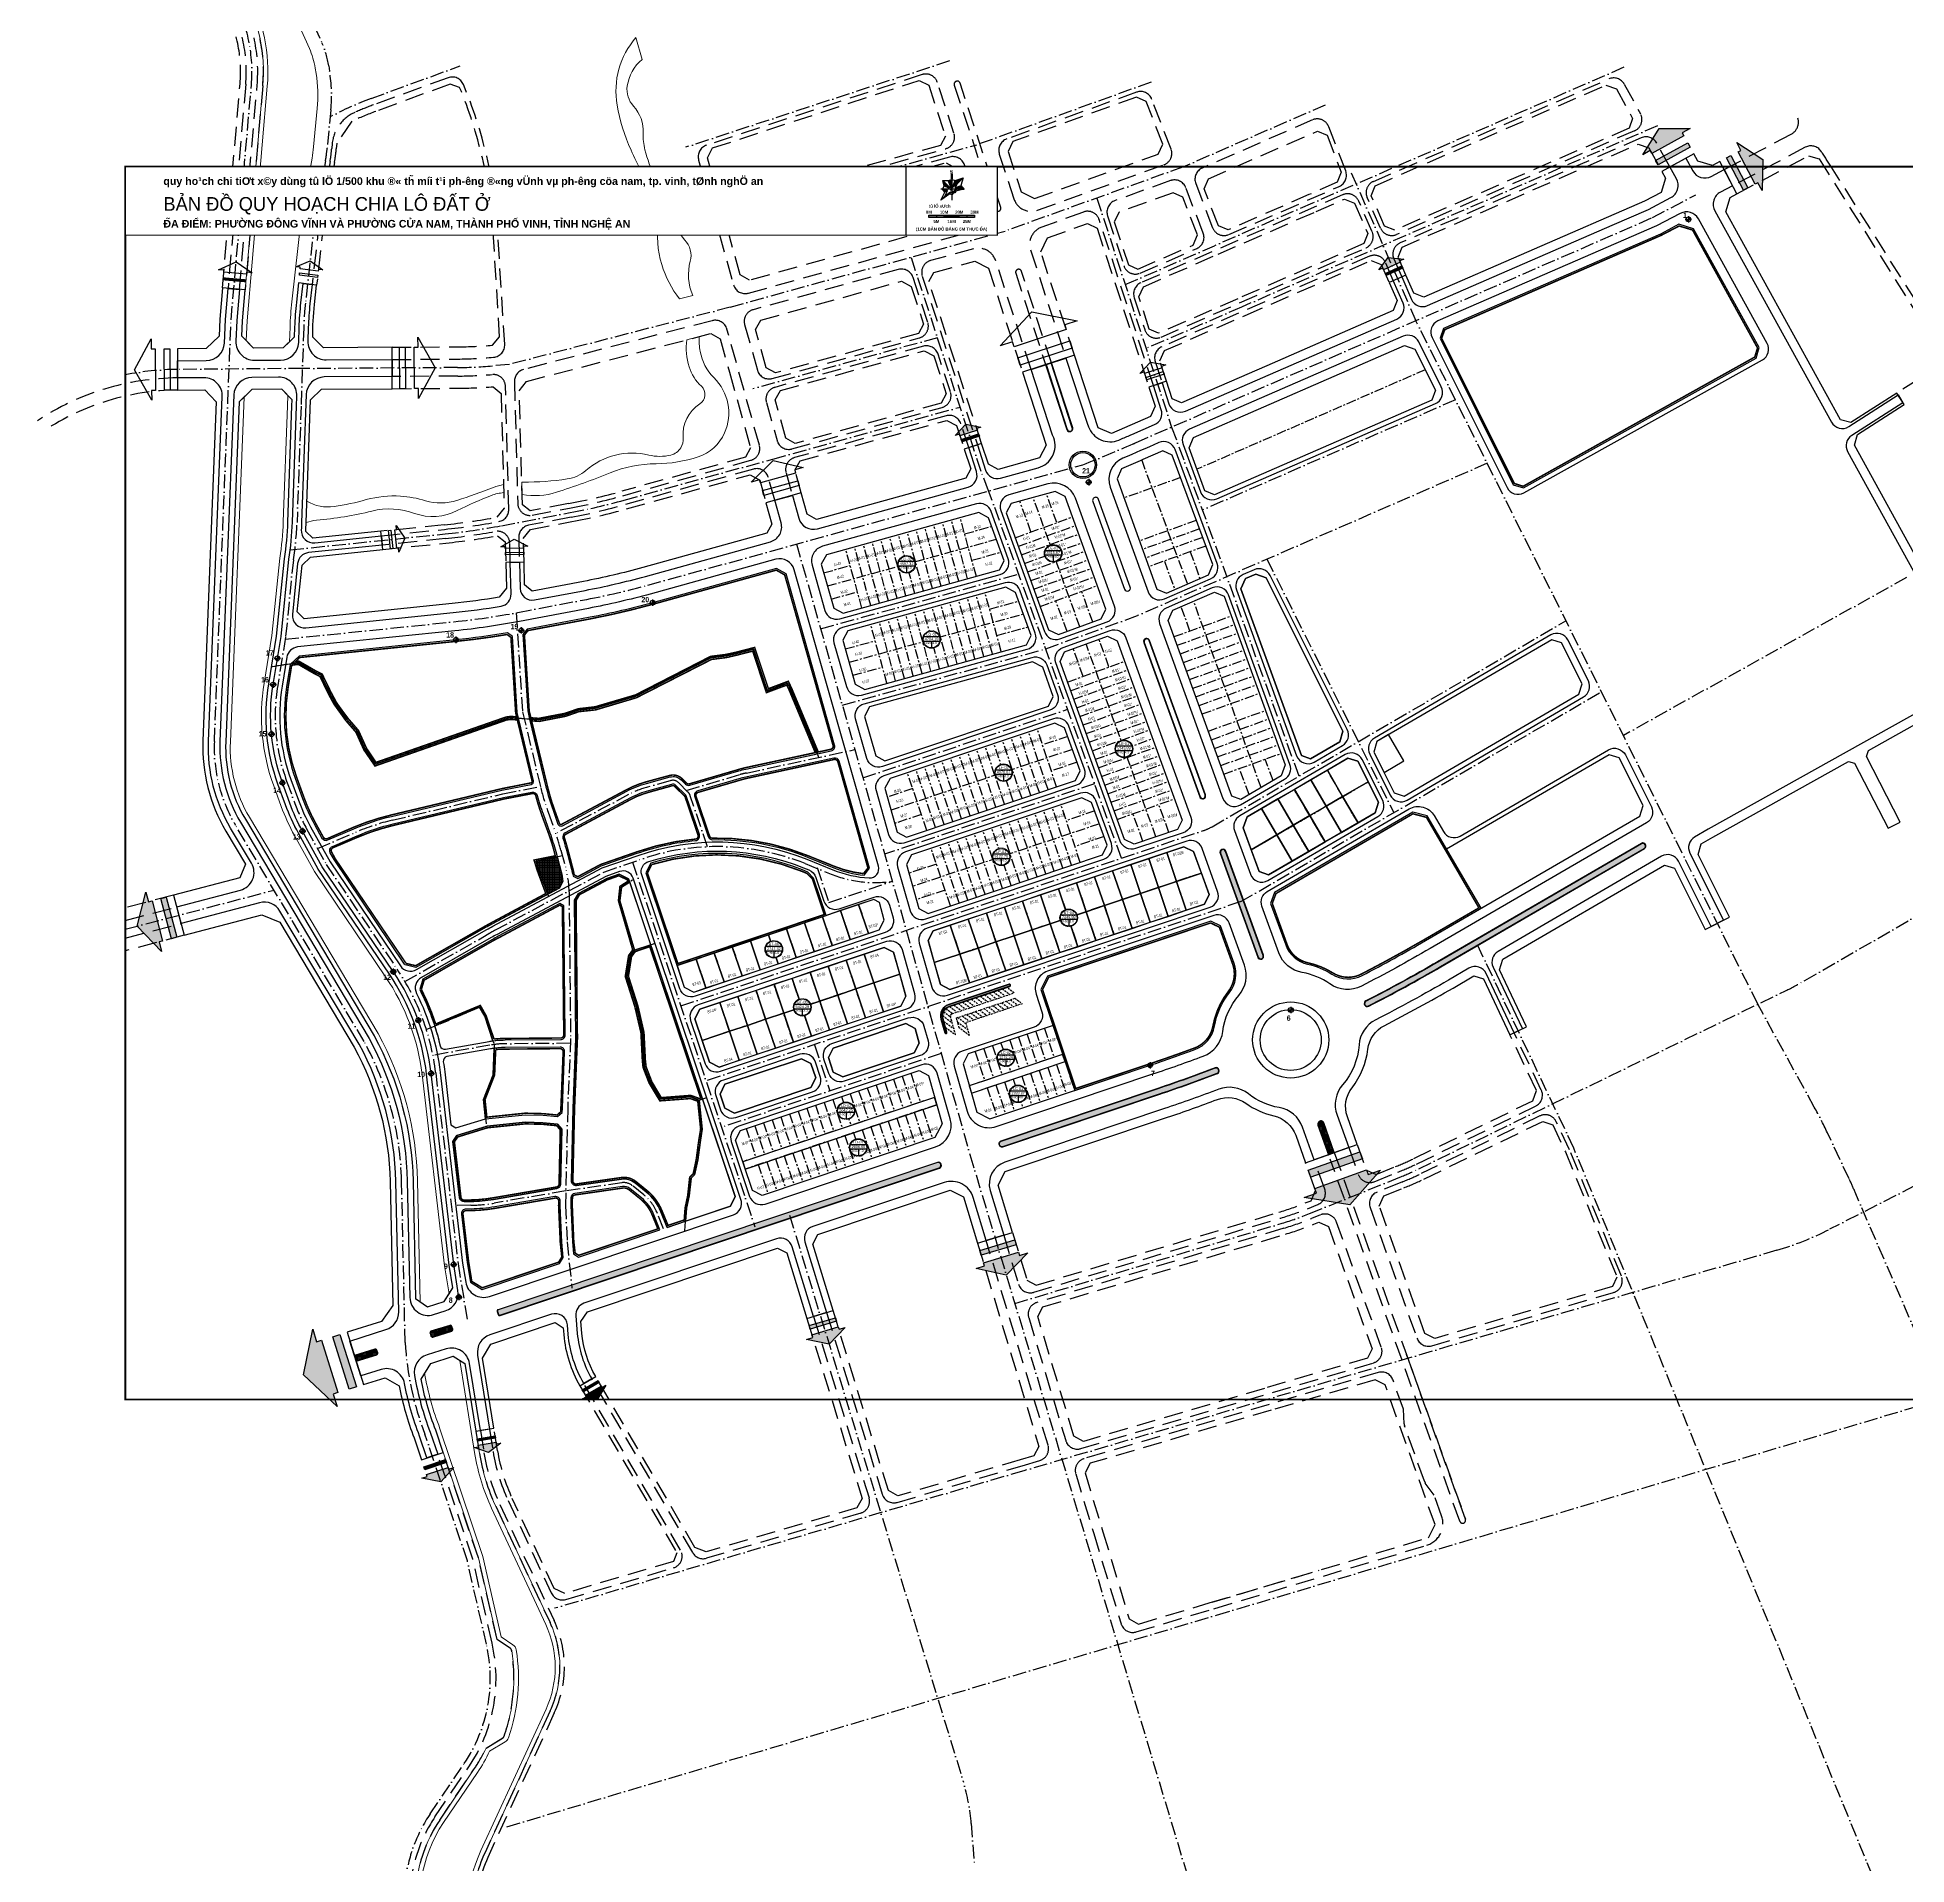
# Model space of a CAD drawing. Header units: metres. Extents: x 567571 to 569693, y 2064864 to 2067384.
# Drawn here: x 567916 to 569144, y 2065525 to 2066726 of the extents above; entities that cross this region are included whole.
import ezdxf
from ezdxf.enums import TextEntityAlignment as Align

# ---------------------------------------------------------------- set-up
doc = ezdxf.new("R2010")
doc.units = ezdxf.units.M
for name, pattern in [('ACAD_ISO10W100', [18.5, 12, -3, 0.5, -3]), ('CENTER', [2, 1.25, -0.25, 0.25, -0.25]), ('DOT', [0.25, 0, -0.25]), ('HIDDEN', [0.375, 0.25, -0.125])]:
    doc.linetypes.add(name, pattern=pattern)
for name, color, linetype, lineweight in [('boDnv', 54, 'CONTINUOUS', 25), ('datKeSog', 251, 'CONTINUOUS', 13), ('datMatNc', 150, 'CONTINUOUS', 13)]:
    doc.layers.add(name, color=color, linetype=linetype, lineweight=lineweight)
for name, color, linetype in [('BoThamCo', 94, 'CONTINUOUS'), ('ChiaLo', 128, 'CENTER'), ('dat cong cong', 240, 'CONTINUOUS'), ('datHTKT', 20, 'CONTINUOUS'), ('datoHonHop', 42, 'CONTINUOUS'), ('datOXh', 42, 'CONTINUOUS'), ('datTruog', 134, 'CONTINUOUS'), ('ddc', 32, 'CONTINUOUS'), ('ghi_chu', 7, 'CONTINUOUS'), ('hacth sdd', 8, 'CONTINUOUS'), ('hatchViaHe+LogDg', 129, 'CONTINUOUS'), ('Khung ban ve', 7, 'CONTINUOUS'), ('KTEN', 7, 'CONTINUOUS'), ('LogDg', 7, 'CONTINUOUS'), ('LogDg phu', 7, 'CONTINUOUS'), ('loKBT', 42, 'CONTINUOUS'), ('QH', 7, 'CONTINUOUS'), ('TimDg', 222, 'CONTINUOUS'), ('ViaHeS', 32, 'CONTINUOUS'), ('ViaHeSphu', 32, 'CONTINUOUS')]:
    doc.layers.add(name, color=color, linetype=linetype)
doc.styles.add('ARIALB', font='', dxfattribs={"width": 0.75})
doc.styles.add('avh', font='')
doc.styles.add('kieuchuDim', font='arial.ttf', dxfattribs={"width": 0.75})
doc.styles.add('rms', font='romans.shx', dxfattribs={"width": 0.7, "bigfont": 'vns.shx'})
doc.styles.add('TD2', font='')
doc.styles.add('VnBlackH', font='')
doc.styles.get('ARIALB').set_extended_font_data('.VnArialH', bold=True)
doc.styles.get('avh').set_extended_font_data('.VnAvantH')
doc.styles.get('TD2').set_extended_font_data('.VnBodoniH')
doc.styles.get('VnBlackH').set_extended_font_data('.VnBlackH')
doc.linetypes.add('ADL', pattern='A,0.125,-0.15,["++",rms,S=0.5,R=0,X=0,Y=-0.2245],-1.35,1.125', length=2.75)
pattern_1 = [(0, (568124.4922, 2065856.43456), (0.3175, 0.3175), [0.15875, -0.47625]), (90, (568124.5716, 2065856.3552), (-0.3175, 0.3175), [0.15875, -0.47625])]

# ---------------------------------------------------------------- blocks, each defined once
blk = doc.blocks.new('moc')
at = {"layer": 'QH', "linetype": 'Continuous'}
h = blk.add_hatch(color=7, dxfattribs=at)
h.paths.add_polyline_path([(0, 0), (0.53, 0, 0.414214), (0, 0.53)])
h.paths.add_polyline_path([(-0.53, 0, 0.414214), (0, -0.53), (0, 0)])
for p, q in [((0, 0.71), (0, -0.71)), ((-0.71, 0), (0.71, 0))]:
    blk.add_line(p, q, dxfattribs=at)
blk.add_circle((0, 0), 0.529, dxfattribs=at)
blk = doc.blocks.new('text tieu de')
at = {"color": 5}
blk.add_wipeout([(0, 0), (572.8, 0), (572.8, -45), (0, -45)], dxfattribs=at).dxf.layer = 'KTEN'
at = {"layer": 'KTEN', "linetype": 'Continuous'}
h = blk.add_hatch(color=10, dxfattribs=at)
h.paths.add_polyline_path([(538.3, -19.4), (535.7, -22), (541.5, -17.9), (542, -16.8)])
h.paths.add_polyline_path([(539.3, -14.9), (536.7, -14.9), (538.3, -16.8), (540.1, -16)])
h.paths.add_polyline_path([(537, -9.1), (537.9, -12.9), (541.1, -14.2), (541.3, -13.5)])
h.paths.add_polyline_path([(542.8, -8.4), (540.4, -9.2), (542.2, -13.4), (542.8, -12.7)])
h.paths.add_polyline_path([(550.4, -7.3), (545.2, -9.1), (543.4, -13.4), (546.1, -11.6)])
h.paths.add_polyline_path([(548.8, -12.4), (545.2, -13.9), (547.1, -14.9), (550.7, -14.9)])
h.paths.add_polyline_path([(544.2, -16.3), (544.9, -17.1), (545.6, -16.1), (544.7, -15.7)])
h.paths.add_polyline_path([(543.4, -16.4), (542.8, -17.1), (542.8, -18.6), (543.8, -17.4)])
for points in [[(527.8, -32.9), (527.8, -33.5), (537.8, -33.5), (537.8, -32.9)], [(547.8, -32.9), (547.8, -31.9), (537.8, -31.9), (537.8, -32.9)], [(547.8, -32.9), (547.8, -33.5), (557.8, -33.5), (557.8, -32.9)]]:
    blk.add_hatch(color=8, dxfattribs=at).paths.add_polyline_path(points)
at = {"layer": 'KTEN', "color": 4}
for p, q in [((541.3, -13.5), (537, -9.1)), ((542.2, -13.4), (540.4, -9.2)), ((542.8, -14.3), (542.8, -10)), ((543.4, -13.4), (545.2, -9.1)), ((546.1, -11.6), (550.4, -7.3)), ((538.3, -19.4), (535.7, -22)), ((539.5, -14.9), (536.7, -14.9)), ((541.1, -14.2), (537.9, -12.9)), ((540.1, -16), (538.3, -16.8)), ((542, -16.8), (541.5, -17.9)), ((543.4, -15.5), (542.1, -14.3)), ((542.1, -15.5), (543.4, -14.3)), ((542.8, -18.8), (542.8, -20.2)), ((543.4, -16.4), (543.8, -17.4)), ((544.2, -16.3), (544.9, -17.1)), ((544.7, -15.7), (545.6, -16.1)), ((545.2, -13.9), (548.8, -12.4)), ((547.1, -14.9), (550.8, -14.9))]:
    blk.add_line(p, q, dxfattribs=at)
at = {"layer": 'KTEN', "color": 7, "linetype": 'Continuous'}
for p, q in [((542.4, -5), (542.4, -8.1)), ((542.5, -5), (542.5, -8.1)), ((542.6, -5), (542.6, -8.1)), ((542.7, -5), (542.7, -8.1)), ((542.8, -3.8), (542.8, -22)), ((542.9, -5), (542.9, -8.1)), ((543, -5), (543, -8.1)), ((543.1, -5), (543.1, -8.1)), ((543.2, -5), (543.2, -8.1)), ((551.3, -14.9), (535.7, -14.9)), ((532.8, -31.9), (532.8, -33.5)), ((542.8, -31.9), (542.8, -33.5)), ((552.8, -31.9), (552.8, -33.5))]:
    blk.add_line(p, q, dxfattribs=at)
at = {"layer": 'KTEN', "const_width": 0.75, "flags": 128}
blk.add_lwpolyline([(0, 0), (572.8, 0), (572.8, -45), (0, -45)], close=True, dxfattribs=at)
blk.add_lwpolyline([(512.8, -45), (512.8, 0)], dxfattribs=at)
at = {"layer": 'KTEN', "color": 7, "linetype": 'Continuous'}
for points in [[(542.8, -18.6), (541.5, -17.9), (535.7, -22), (538.3, -16.8), (536.7, -14.9), (537.9, -12.9), (537, -9.1), (540.4, -9.2), (542.8, -8.4), (545.2, -9.1), (550.4, -7.3), (548.8, -12.4), (550.7, -14.9), (545.6, -16.1), (544.9, -17.1), (543.8, -17.4)], [(557.8, -31.9), (557.8, -33.5), (527.8, -33.5), (527.8, -31.9)]]:
    blk.add_lwpolyline(points, close=True, dxfattribs=at)
at = {"layer": 'KTEN', "color": 4}
blk.add_lwpolyline([(542.8, -12.7), (543.4, -13.4), (546.1, -11.6), (545.2, -13.9), (547.1, -14.9), (544.7, -15.7), (544.2, -16.3), (543.4, -16.4), (542.8, -17.1), (542, -16.8), (538.3, -19.4), (540.1, -16), (539.3, -14.9), (541.1, -14.2), (541.3, -13.5), (542.2, -13.4)], close=True, dxfattribs=at)
at = {"layer": 'KTEN', "color": 7, "linetype": 'Continuous'}
for points in [[(527.8, -32.9), (557.8, -32.9)], [(537.8, -33.5), (537.8, -31.9)], [(547.8, -33.5), (547.8, -31.9)]]:
    blk.add_lwpolyline(points, dxfattribs=at)
at = {"layer": 'KTEN', "linetype": 'Continuous', "ltscale": 15, "style": 'ARIALB'}
for s, p in [('quy ho¹ch chi tiƠt x©y dùng tû lÖ 1/500 khu ®« th̃ míi t¹i ph\xadêng ®«ng vÜnh vµ ph\xadêng cöa nam, tp. vinh, tØnh nghÖ an', (25, -12)), ('®̃a ®iÓm: ph\xadêng ®«ng vÜnh vµ ph\xadêng cöa nam, thµnh phè vinh, tØnh nghÖ an', (25, -40))]:
    blk.add_text(s, height=5, rotation=360, dxfattribs=at).set_placement(p)
at = {"layer": 'KTEN', "linetype": 'Continuous', "style": 'TD2'}
blk.add_text('b', height=2.5, dxfattribs=at).set_placement((541.4, -4.6))
at = {"layer": 'KTEN', "style": 'ARIALB'}
blk.add_text('tû lÖ xƯch', height=2, rotation=360, dxfattribs=at).set_placement((527.8, -26.9))
for s, p in [('0m', (527.8, -30.9)), ('5m', (532.8, -37)), ('10m', (537.8, -30.9)), ('15m', (542.8, -37)), ('20m', (547.8, -30.9)), ('25m', (552.8, -37)), ('30m', (557.8, -30.9)), ('(1cm b¶n ®å b»ng 5m thùc ®̃a)', (542.8, -42))]:
    blk.add_text(s, height=2, rotation=360, dxfattribs=at).set_placement(p, align=Align.CENTER)
at = {"layer": 'KTEN', "color": 5, "style": 'VnBlackH'}
blk.add_attdef('BD', (25, -29), '', height=9, dxfattribs=at)
blk = doc.blocks.new('sl')
at = {"layer": 'ghi_chu', "color": 158}
blk.add_circle((0, 0), 5.75, dxfattribs=at)
at = {"color": 158, "linetype": 'DOT'}
blk.add_wipeout([(0, 5.8), (1, 5.7), (1.9, 5.4), (2.5, 5.2), (3.1, 4.8), (3.8, 4.3), (4.4, 3.7), (4.9, 3), (5.2, 2.4), (5.5, 1.6), (5.7, 0.8), (5.8, 0), (5.7, -0.9), (5.5, -1.7), (5.2, -2.4), (4.8, -3.1), (4.4, -3.7), (3.9, -4.2), (3, -4.9), (2.4, -5.2), (1.5, -5.5), (0.6, -5.7), (0, -5.8), (-0.9, -5.7), (-1.6, -5.5), (-2.4, -5.2), (-3.1, -4.8), (-3.7, -4.4), (-4.3, -3.8), (-4.9, -3.1), (-5.2, -2.4), (-5.5, -1.6), (-5.7, -0.9), (-5.8, 0), (-5.7, 1), (-5.5, 1.7), (-5.1, 2.6), (-4.4, 3.7), (-3.5, 4.5), (-2.7, 5.1), (-1.7, 5.5), (-0.8, 5.7)], dxfattribs=at).dxf.layer = 'ghi_chu'
at = {"layer": 'ghi_chu', "color": 32}
for points in [[(-5.1, 2), (5.1, 2)], [(-5.4, -1), (5.4, -1)], [(0, -1), (0, -5.5)]]:
    blk.add_lwpolyline(points, dxfattribs=at)
at = {"layer": 'ghi_chu'}
blk.add_circle((0, 0), 5.5, dxfattribs=at)
at = {"layer": 'ghi_chu', "style": 'avh'}
for tag, height, p in [('SOLO', 1.25, (0, 2.5)), ('DT', 1.5, (0, -0.5))]:
    blk.add_attdef(tag, text='', height=height, dxfattribs=at).set_placement(p, align=Align.CENTER)
blk.add_attdef('MD', text='', height=1.25, dxfattribs=at).set_placement((-0.5, -3), align=Align.RIGHT)
blk.add_attdef('TC', (0.5, -3), '', height=1.25, dxfattribs=at)

msp = doc.modelspace()

# ---------------------------------------------------------------- hatches: boundary and pattern name
at = {"layer": 'hacth sdd'}
h = msp.add_hatch(dxfattribs=at)
h.set_pattern_fill('CROSS', color=64, scale=0.05, style=0)
h.set_pattern_definition(pattern_1)
edge = h.paths.add_edge_path()
edge.add_arc((568970.7, 2066194.7), 1.75, 300.1574, 480.1574)
edge.add_line((568969.8, 2066196.2), (568836.1, 2066118.5))
edge.add_arc((568334.6, 2066981.6), 998.3, 297.0746, 300.1574, ccw=False)
edge.add_arc((568789.7, 2066091.2), 1.75, 117.0746, 297.0736)
edge.add_arc((568334.6, 2066981.6), 1001.7, 297.0746, 300.1574)
edge.add_line((568837.8, 2066115.5), (568971.6, 2066193.2))
at = {"layer": 'hacth sdd', "linetype": 'ByBlock'}
h = msp.add_hatch(dxfattribs=at)
h.set_pattern_fill('NET', color=1, scale=0.35, style=0)
h.set_pattern_definition([(0, (568243.6757, 2066162.9807), (0, 1.11125), []), (90, (568243.6757, 2066162.9807), (-1.11125, 7e-17), [])])
edge = h.paths.add_edge_path()
edge.add_arc((568208.9, 2066164.2), 53, 7.9543, 14.8663, ccw=False)
edge.add_line((568261.4, 2066171.5), (568259.1, 2066167.1))
edge.add_line((568259.1, 2066167.1), (568251.4, 2066163))
edge.add_line((568251.4, 2066163), (568245.4, 2066179.2))
edge.add_line((568245.4, 2066179.2), (568243.7, 2066184.7))
edge.add_line((568243.7, 2066184.7), (568257.6, 2066187.6))
edge.add_line((568257.6, 2066187.6), (568260.2, 2066177.8))
at = {"layer": 'hacth sdd'}
h = msp.add_hatch(dxfattribs=at)
h.set_pattern_fill('CROSS', color=64, scale=0.05, style=0)
h.set_pattern_definition([(0, (568693.15553, 2066120.5945), (0.3175, 0.3175), [0.15875, -0.47625]), (90, (568693.2349, 2066120.51514), (-0.3175, 0.3175), [0.15875, -0.47625])])
edge = h.paths.add_edge_path()
edge.add_arc((568719.6, 2066122.3), 1.75, 199.8843, 289.8843)
edge.add_arc((568719.6, 2066122.3), 1.75, 289.8843, 379.8843)
edge.add_line((568721.3, 2066122.9), (568696.5, 2066191.2))
edge.add_arc((568694.9, 2066190.7), 1.75, 19.8843, 109.8843)
edge.add_arc((568694.9, 2066190.7), 1.75, 109.8843, 199.8843)
edge.add_line((568693.3, 2066190.1), (568718, 2066121.7))
h = msp.add_hatch(dxfattribs=at)
h.set_pattern_fill('CROSS', color=64, scale=0.05, style=0)
h.set_pattern_definition([(0, (568509.63695, 2066071.72215), (0.3175, 0.3175), [0.15875, -0.47625]), (90, (568509.71632, 2066071.64277), (-0.3175, 0.3175), [0.15875, -0.47625])])
edge = h.paths.add_edge_path()
edge.add_arc((568517.3, 2066083.1), 7.75, 108.5515, 195.8476)
edge.add_line((568509.9, 2066081), (568512.4, 2066072.1))
edge.add_arc((568512.9, 2066072.2), 0.5, 195.8476, 285.8476)
edge.add_arc((568512.9, 2066072.2), 0.5, 285.8476, 375.8476)
edge.add_line((568513.4, 2066072.4), (568510.9, 2066081.3))
edge.add_arc((568517.3, 2066083.1), 6.75, 108.5515, 195.8476, ccw=False)
edge.add_line((568515.2, 2066089.5), (568554.8, 2066102.8))
edge.add_arc((568554.6, 2066103.3), 0.5, 288.5515, 378.5515)
edge.add_arc((568554.6, 2066103.3), 0.5, 18.5515, 108.5515)
edge.add_line((568554.4, 2066103.7), (568514.9, 2066090.5))
h = msp.add_hatch(dxfattribs=at)
h.set_pattern_fill('CROSS', color=64, scale=0.05, style=0)
h.set_pattern_definition(pattern_1)
edge = h.paths.add_edge_path()
edge.add_arc((568334.6, 2066981.6), 1001.7, 288.5515, 290.8484)
edge.add_arc((568690.4, 2066047.1), 1.75, 291.9124, 470.8465)
edge.add_arc((568334.6, 2066981.6), 998.3, 288.5515, 290.8465, ccw=False)
edge.add_line((568652.2, 2066035.3), (568549.1, 2066000.7))
edge.add_arc((568549.7, 2065999), 1.75, 108.5515, 288.5515)
edge.add_line((568550.2, 2065997.4), (568653.3, 2066031.9))
h = msp.add_hatch(dxfattribs=at)
h.set_pattern_fill('CROSS', color=64, scale=0.05, style=0)
h.set_pattern_definition([(0, (568757.52588, 2065991.9924), (0.3175, 0.3175), [0.15875, -0.47625]), (90, (568757.60526, 2065991.91304), (-0.3175, 0.3175), [0.15875, -0.47625])])
edge = h.paths.add_edge_path()
edge.add_line((568764.5, 2065992), (568767.8, 2065993.2))
edge.add_line((568767.8, 2065993.2), (568760.8, 2066012.7))
edge.add_arc((568759.2, 2066012.1), 1.75, 19.6832, 199.6832)
edge.add_line((568757.5, 2066011.5), (568764.5, 2065992))
h = msp.add_hatch(dxfattribs=at)
h.set_pattern_fill('CROSS', color=64, scale=0.05, style=0)
h.set_pattern_definition(pattern_1)
edge = h.paths.add_edge_path()
edge.add_line((568507.4, 2065986.7), (568218.9, 2065889.9))
edge.add_arc((568219.1, 2065889.1), 0.75, 108.5515, 198.5515)
edge.add_line((568218.4, 2065888.9), (568219.1, 2065887))
edge.add_arc((568219.8, 2065887.3), 0.75, 198.5515, 288.5515)
edge.add_line((568220, 2065886.5), (568508.5, 2065983.4))
edge.add_arc((568508, 2065985), 1.75, 288.5515, 468.5515)
h = msp.add_hatch(dxfattribs=at)
h.set_pattern_fill('CROSS', color=64, scale=0.05, style=0)
h.set_pattern_definition(pattern_1)
edge = h.paths.add_edge_path()
edge.add_line((568174.3, 2065874.7), (568174.9, 2065872.8))
edge.add_arc((568175.6, 2065873), 0.75, 197.5047, 287.5047)
edge.add_line((568175.8, 2065872.3), (568188.2, 2065876.2))
edge.add_arc((568188, 2065876.9), 0.75, 287.5047, 377.5047)
edge.add_line((568188.7, 2065877.1), (568188.1, 2065879.1))
edge.add_arc((568187.4, 2065878.8), 0.75, 17.5047, 107.5047)
edge.add_line((568187.2, 2065879.5), (568174.8, 2065875.6))
edge.add_arc((568175, 2065874.9), 0.75, 107.5047, 197.5047)
h = msp.add_hatch(dxfattribs=at)
h.set_pattern_fill('CROSS', color=64, scale=0.05, style=0)
h.set_pattern_definition(pattern_1)
edge = h.paths.add_edge_path()
edge.add_arc((568138.8, 2065861.4), 0.75, 287.5047, 377.5047)
edge.add_line((568139.5, 2065861.6), (568138.9, 2065863.5))
edge.add_arc((568138.1, 2065863.3), 0.75, 17.5047, 107.5047)
edge.add_line((568137.9, 2065864), (568124.5, 2065859.8))
edge.add_line((568124.5, 2065859.8), (568125.5, 2065856.4))
edge.add_line((568125.5, 2065856.4), (568139, 2065860.7))
at = {"layer": 'hatchViaHe+LogDg'}
for points in [[(568975.6, 2066651.7), (568970.6, 2066648.9), (568981.4, 2066666.1), (569001.7, 2066666.1), (568996.6, 2066663.3), (568997.7, 2066661.4), (568976.6, 2066649.8)], [(569001.8, 2066654), (568980.8, 2066642.4), (568979.1, 2066645.2), (569000.2, 2066656.8)], [(569035.1, 2066651.8), (569032.4, 2066656.9), (569049.4, 2066645.7), (569049, 2066625.4), (569046.3, 2066630.5), (569044.4, 2066629.5), (569033.2, 2066650.8)], [(569036.9, 2066625.6), (569025.7, 2066646.8), (569028.5, 2066648.4), (569039.7, 2066627.1)], [(568800, 2066574.4), (568797.3, 2066573.3), (568803.5, 2066581.4), (568813.6, 2066580.4), (568811, 2066579.3), (568811.4, 2066578.3), (568800.4, 2066573.4)], [(568813.1, 2066574.4), (568802.1, 2066569.6), (568801.4, 2066571), (568812.4, 2066575.9)], [(568053.1, 2066565.1), (568038.1, 2066566.4), (568038.3, 2066568.4), (568053.2, 2066567.1)], [(568521.8, 2066465.3), (568519.1, 2066464.5), (568526, 2066471.9), (568535.9, 2066470), (568533.2, 2066469.1), (568533.6, 2066468), (568522.1, 2066464.3)], [(568534.9, 2066464), (568523.5, 2066460.3), (568522.9, 2066461.8), (568534.4, 2066465.6)], [(567996.1, 2066131.7), (567997.7, 2066125.4), (567981.8, 2066142.1), (567987.4, 2066164.4), (567989.1, 2066158.1), (567991.5, 2066158.7), (567998.4, 2066132.3)], [(568000.8, 2066161.2), (568007.8, 2066134.8), (568004.2, 2066133.8), (567997.2, 2066160.2)], [(568750.9, 2065981.8), (568784.8, 2065993.9), (568786.5, 2065989.3), (568752.6, 2065977.2)], [(568790.2, 2065978.9), (568798.3, 2065981.8), (568778.2, 2065958.9), (568748.2, 2065963.8), (568756.3, 2065966.7), (568755.2, 2065969.8), (568789.1, 2065982)], [(568561.2, 2065925.7), (568566.7, 2065927.4), (568552.5, 2065912.8), (568532.7, 2065917.1), (568538.2, 2065918.8), (568537.6, 2065920.9), (568560.6, 2065927.8)], [(568535.1, 2065929), (568558.1, 2065935.9), (568559.1, 2065932.8), (568536.1, 2065925.9)], [(568110.4, 2065834.6), (568113, 2065826.4), (568090.9, 2065847.4), (568097, 2065877.2), (568099.6, 2065869), (568102.7, 2065870), (568113.5, 2065835.6)], [(568442.7, 2065877.2), (568446.8, 2065878.5), (568436.2, 2065867.5), (568421.3, 2065870.6), (568425.4, 2065871.9), (568424.9, 2065873.5), (568442.2, 2065878.8)], [(568423.1, 2065879.6), (568440.3, 2065884.8), (568441.1, 2065882.5), (568423.8, 2065877.2)], [(568114.8, 2065873.8), (568125.7, 2065839.4), (568121, 2065837.9), (568110.2, 2065872.3)], [(568274, 2065837.5), (568284.4, 2065843.6), (568285.2, 2065842.2), (568274.8, 2065836.1)], [(568287.1, 2065839), (568289.5, 2065840.4), (568284.3, 2065831.7), (568274.2, 2065831.5), (568276.7, 2065832.9), (568276.1, 2065833.9), (568286.5, 2065839.9)], [(568217.7, 2065802), (568220.5, 2065802.4), (568212.5, 2065796.2), (568203, 2065799.6), (568205.8, 2065800), (568205.7, 2065801.1), (568217.5, 2065803)], [(568205, 2065805.3), (568216.8, 2065807.2), (568217.1, 2065805.6), (568205.3, 2065803.7)], [(568170, 2065786.8), (568184.2, 2065791.6), (568184.9, 2065789.6), (568170.6, 2065784.9)], [(568186.4, 2065785.3), (568189.7, 2065786.4), (568181.2, 2065777), (568168.7, 2065779.3), (568172.1, 2065780.5), (568171.7, 2065781.8), (568185.9, 2065786.5)]]:
    msp.add_hatch(color=158, dxfattribs=at).paths.add_polyline_path(points)
at = {"layer": 'LogDg'}
h = msp.add_hatch(dxfattribs=at)
h.set_pattern_fill('ANGLE', color=256, style=0)
h.set_pattern_definition([(0, (568007.678, 2065792.737), (0, 6.985), [5.08, -1.905]), (90, (568007.678, 2065792.737), (-6.985, 4e-16), [5.08, -1.905])])
edge = h.paths.add_edge_path()
edge.add_arc((568759.2, 2066012.1), 2, 19.6834, 199.6826)
edge.add_arc((568759.2, 2066012.1), 2, 19.6832, 199.6828, ccw=False)

# ---------------------------------------------------------------- linework, layer by layer
at = {"layer": 'boDnv', "color": 10, "linetype": 'ADL', "ltscale": 0.25, "const_width": 1}
for points in [[(569046, 2066522), (569003.3, 2066599.5), (568994.5, 2066602.1), (568982.6, 2066595.9), (568840.6, 2066534), (568838.5, 2066528.3), (568886.3, 2066432.9), (568892.1, 2066431.1), (569044.2, 2066516)], [(568318.4, 2066128.6), (568308.9, 2066125.4), (568306.4, 2066122), (568304.4, 2066109.2), (568310.6, 2066089.7), (568314.6, 2066072.3), (568315.5, 2066054.3), (568316, 2066049.7), (568319.8, 2066039.8), (568326, 2066029.4), (568345.3, 2066030.9), (568350.8, 2066028.9), (568351.8, 2066029.2)]]:
    msp.add_lwpolyline(points, close=True, dxfattribs=at)
for points in [[(568375.3, 2066322.1), (568387.3, 2066325.2), (568396.3, 2066298.1), (568409.4, 2066303), (568411.7, 2066298.1), (568429.1, 2066256.5), (568437.3, 2066258.3, 0.433258), (568438.8, 2066260.8), (568407, 2066372.9), (568401.5, 2066376), (568320.5, 2066353.6, -0.020567), (568279.4, 2066344), (568238.4, 2066336.3), (568236.1, 2066333.3), (568239.2, 2066283.6), (568240.3, 2066279), (568245.5, 2066278.6), (568262.7, 2066281.9), (568271.4, 2066284.9), (568282.5, 2066286.2), (568309, 2066294), (568358.3, 2066319.3), (568368.5, 2066320.6)], [(568227.2, 2066331.8), (568224.7, 2066333.7, -0.016525), (568191.2, 2066329.2), (568088.5, 2066318.6), (568085.7, 2066315.9), (568087.9, 2066316.2), (568099.2, 2066309.7), (568103.3, 2066307.6), (568104.6, 2066304.8), (568109, 2066295.8), (568112.7, 2066288.9), (568115.4, 2066285.1), (568120.3, 2066278.5), (568127.1, 2066270.6), (568132.4, 2066258.9), (568138.6, 2066249.7), (568224, 2066279.5), (568227.2, 2066279.9), (568230.9, 2066279.6), (568230.3, 2066282.3)], [(568409.9, 2066297.3), (568408.4, 2066300.5), (568395, 2066295.5), (568386, 2066322.8), (568375.8, 2066320.2), (568368.9, 2066318.6), (568358.9, 2066317.3), (568309.7, 2066292.2), (568282.9, 2066284.2), (568271.8, 2066283), (568263.2, 2066280), (568245.7, 2066276.6), (568240.8, 2066277), (568251.2, 2066234, 0.027613), (568255.8, 2066218.6), (568259.1, 2066209.5, 0.457076), (568260.5, 2066209), (568302.9, 2066231.6, -0.056028), (568316, 2066236.9), (568331.5, 2066241.1, -0.26799), (568339.7, 2066238.9), (568342.5, 2066236.1, 0.272765), (568344.5, 2066235.6), (568376.7, 2066245, -0.018157), (568381.2, 2066246.2), (568427.1, 2066256.1)], [(568231.4, 2066277.6), (568227.2, 2066277.9), (568224.5, 2066277.6), (568137.9, 2066247.3), (568130.6, 2066257.9), (568125.4, 2066269.5), (568118.7, 2066277.2), (568113.8, 2066284), (568111, 2066287.9), (568107.2, 2066294.9), (568102.8, 2066304), (568101.8, 2066306.1), (568098.2, 2066307.9), (568087.5, 2066314.1), (568083.2, 2066313.5), (568080.9, 2066299.2, 0.128574), (568086.5, 2066239.8), (568091.4, 2066226.3, 0.039408), (568099.1, 2066209.4), (568104, 2066200.5, 0.384462), (568106.6, 2066199.6), (568123.7, 2066207, -0.042512), (568148.5, 2066215.1), (568221.1, 2066232.4), (568240.3, 2066236.2, 0.42725), (568241.1, 2066237.4)], [(568359.6, 2066199.9, -0.100906), (568422.5, 2066188.3), (568439.6, 2066181.4, 0.069669), (568458.7, 2066176.6), (568461.7, 2066180.3), (568441.9, 2066250.2, 0.395422), (568439.5, 2066251.6), (568382.6, 2066239.3, 0.018157), (568378.7, 2066238.3), (568350.2, 2066230, 0.426286), (568348.8, 2066227.4), (568357.7, 2066201.2, 0.326995)], [(568348.4, 2066199.3, 0.485201), (568350.1, 2066201.9), (568341.7, 2066226.7, 0.116677), (568341.1, 2066227.7), (568334.7, 2066234, 0.3131), (568333, 2066234.3), (568317.9, 2066230.1, 0.056028), (568306.2, 2066225.5), (568263.3, 2066202.5, 0.361289), (568262.3, 2066200.2, -0.011809), (568264.4, 2066193.2), (568267.9, 2066179.8, -0.017292), (568268.8, 2066175.7), (568271.1, 2066174.6), (568286.1, 2066182.6), (568309.9, 2066190.9, -0.061745)], [(568250.1, 2066163.5), (568214.1, 2066144.2, 0.007183), (568210.1, 2066142), (568164.6, 2066116.1), (568158.3, 2066117.6, 0.000365), (568158.2, 2066117.8), (568111.8, 2066186.4), (568109.4, 2066190.8, -0.444605), (568110.3, 2066193.6), (568126.5, 2066200.5, -0.042512), (568150.1, 2066208.3), (568222.5, 2066225.6), (568241.2, 2066229.2, -0.393419), (568243.5, 2066227.8, 0.020806), (568247.3, 2066215.5), (568251.9, 2066203, -0.021791), (568255.7, 2066190.9), (568256.3, 2066188.3), (568242.4, 2066185.5), (568244.4, 2066178.9)], [(568819.7, 2066215.9), (568729.7, 2066163.5), (568727.3, 2066157), (568737, 2066130.1, 0.256594), (568750.7, 2066118, -0.085173), (568767, 2066111.4, 0.265195), (568785.8, 2066110.6, 0.012088), (568827.4, 2066133.4), (568863, 2066154.1), (568828.5, 2066213.6)], [(568425.2, 2066173.1), (568421.7, 2066176.7), (568418.4, 2066178.1, 0.170573), (568319.7, 2066182.6), (568316.9, 2066177), (568336.9, 2066117.5), (568433, 2066149.7)], [(568350.4, 2066000.1), (568351.8, 2066008.8), (568349.9, 2066027.1), (568345, 2066028.8), (568325, 2066027.3), (568318, 2066038.9), (568314, 2066049.2), (568313.5, 2066054.1), (568312.6, 2066072), (568308.6, 2066089.2), (568302.3, 2066109), (568304.5, 2066122.8), (568307.2, 2066126.5), (568297.8, 2066158.8), (568298.8, 2066168.2), (568304, 2066171.6), (568303.7, 2066172.5), (568298.1, 2066175.2), (568290.5, 2066172.5), (568272.3, 2066162.8), (568270, 2066158.9), (568270.9, 2066068.3), (568269, 2066022.2), (568267.9, 2065974.7, 0.463367), (568270.2, 2065972.7), (568299.6, 2065976.9, -0.209295), (568309.3, 2065974.3), (568316.7, 2065968.3, -0.127242), (568326.6, 2065954.7), (568330.4, 2065945.5), (568341, 2065949), (568341.6, 2065957), (568343.3, 2065965), (568344.6, 2065977), (568346.9, 2065979.3), (568348.9, 2065988.7)], [(568261, 2066154.9), (568259.3, 2066155.9), (568219.3, 2066134.5, 0.007183), (568215.5, 2066132.5), (568170.2, 2066106.6), (568168.4, 2066100.5, -0.038126), (568177.8, 2066077.8), (568207.1, 2066090), (568210.9, 2066083.3), (568216.1, 2066067.9, -0.028768), (568223.4, 2066068.3), (568259.9, 2066068.6, 0.415), (568261.9, 2066070.6)], [(568688.3, 2066076.5, -0.121118), (568698.4, 2066099.2, 0.257306), (568701.2, 2066117.3), (568692.5, 2066141.4), (568686.8, 2066144.2), (568580.4, 2066108.5), (568576.4, 2066100.4), (568598.2, 2066035.4), (568646.7, 2066051.6, 0.007975), (568676.2, 2066062, 0.265194)], [(568261.5, 2066059.5, 0.428671), (568259.5, 2066061.6), (568223.4, 2066061.3, 0.027762), (568217.2, 2066061), (568216.5, 2066044.3), (568210.2, 2066028.1), (568211.4, 2066016.6), (568236.6, 2066019.2), (568248.4, 2066018.9), (568257.5, 2066018), (568259.9, 2066020.1), (568260, 2066022.5)], [(568259.6, 2066008.3), (568257.2, 2066011), (568248, 2066011.9), (568236.8, 2066012.2), (568211.7, 2066009.6), (568192.3, 2066003.6), (568190.1, 2066000.4), (568194.4, 2065963.9, 0.384944), (568196.5, 2065962.1), (568200.9, 2065962.2, 0.038381), (568215.6, 2065963.6), (568257.2, 2065970.7, 0.35895), (568258.8, 2065972.6)], [(568258.5, 2065958.5), (568258.6, 2065961.4, 0.471725), (568256.2, 2065963.4), (568216.8, 2065956.7, -0.038381), (568201, 2065955.2), (568197.7, 2065955.2, 0.444101), (568195.7, 2065952.9), (568199.5, 2065921.1), (568201.5, 2065908.7), (568208.4, 2065904.5), (568258.5, 2065921.3), (568260.6, 2065924.7), (568259.6, 2065934.3)], [(568320.1, 2065952.1, 0.127242), (568312.3, 2065962.8), (568304.9, 2065968.8, 0.209295), (568300.6, 2065970), (568269.3, 2065965.5, 0.366712), (568267.6, 2065963.6), (568267.5, 2065958.6), (568268.5, 2065935), (568269.4, 2065927.3), (568271.7, 2065925.8), (568323.7, 2065943.2)]]:
    msp.add_lwpolyline(points, format="xyb", close=True, dxfattribs=at)
at = {"layer": 'BoThamCo'}
for points in [[(569047, 2066522.2), (569003.9, 2066600.3), (568994.4, 2066603.2), (568982.2, 2066596.8), (568839.8, 2066534.7), (568837.5, 2066528.3), (568885.6, 2066432.1), (568892.2, 2066430), (569045.1, 2066515.3)], [(568723.3, 2066370.9), (568716.4, 2066373.4), (568709.6, 2066370.4), (568706.7, 2066363.7), (568746.4, 2066254.2), (568752.4, 2066252), (568771.6, 2066263.1), (568773.7, 2066270.1)], [(568583.4, 2066293), (568576.5, 2066312.3), (568569.9, 2066315.7), (568462.8, 2066286.1), (568459.4, 2066279.9), (568466.8, 2066253.9), (568472.9, 2066250.7), (568580.4, 2066286.7)], [(568305.2, 2066171.2), (568299.8, 2066167.6), (568298.8, 2066158.8), (568308.3, 2066126.3), (568319, 2066129.9)], [(568492, 2066058.8), (568495.4, 2066065.2), (568492.7, 2066074.8), (568486.6, 2066078.1), (568438.8, 2066062), (568435.7, 2066055.7), (568438.9, 2066046.2), (568445.2, 2066043.1)], [(568427.5, 2066042.4), (568424.3, 2066051.9), (568418, 2066055), (568367.7, 2066038.2), (568364.6, 2066031.8), (568367.8, 2066022.4), (568374.1, 2066019.2), (568424.3, 2066036.1)]]:
    msp.add_lwpolyline(points, close=True, dxfattribs=at)
for points in [[(568582, 2066512.1), (568578.7, 2066511), (568592.6, 2066468.4, 0.427548), (568594.8, 2066467.3), (568595, 2066467.4, 0.410089), (568595.9, 2066469.5), (568595.7, 2066470.1)], [(568643.2, 2066328.5), (568679.9, 2066227.1, 1), (568683.2, 2066228.3), (568646.5, 2066329.7, 1)], [(568971.6, 2066193.2, 1), (568969.8, 2066196.2), (568836.1, 2066118.5, -0.013452), (568788.9, 2066092.8, 0.999991), (568790.5, 2066089.7, 0.013452), (568837.8, 2066115.5)], [(568718, 2066121.7, 0.414214), (568720.2, 2066120.7, 0.414214), (568721.3, 2066122.9), (568696.5, 2066191.2, 0.414214), (568694.3, 2066192.3, 0.414214), (568693.3, 2066190.1)], [(568514.9, 2066090.5, 0.400458), (568509.9, 2066081), (568512.4, 2066072.1, 0.414214), (568513, 2066071.7, 0.414214), (568513.4, 2066072.4), (568510.9, 2066081.3, -0.400458), (568515.2, 2066089.5), (568554.8, 2066102.8, 0.414214), (568555.1, 2066103.4, 0.414214), (568554.4, 2066103.7)], [(568210, 2066082.9), (568206.6, 2066088.8), (568177.2, 2066076.5, -0.020962), (568180.7, 2066063.5, -0.000011), (568180.7, 2066063.5, 0.399729), (568184.2, 2066061.3), (568212.9, 2066066.4, -0.010343), (568215.4, 2066066.8)], [(568653.3, 2066031.9, 0.010022), (568691.1, 2066045.5, 0.990741), (568689.8, 2066048.7, -0.010014), (568652.2, 2066035.3), (568549.1, 2066000.7, 1), (568550.2, 2065997.4)], [(568764.5, 2065992), (568767.8, 2065993.2), (568760.8, 2066012.7, 1), (568757.5, 2066011.5)], [(568507.4, 2065986.7), (568218.9, 2065889.9, 0.414214), (568218.4, 2065888.9), (568219.1, 2065887, 0.414214), (568220, 2065886.5), (568508.5, 2065983.4, 1)], [(568174.3, 2065874.7), (568174.9, 2065872.8, 0.414214), (568175.8, 2065872.3), (568188.2, 2065876.2, 0.414214), (568188.7, 2065877.1), (568188.1, 2065879.1, 0.414214), (568187.2, 2065879.5), (568174.8, 2065875.6, 0.414214)], [(568139, 2065860.7, 0.414214), (568139.5, 2065861.6), (568138.9, 2065863.5, 0.414214), (568137.9, 2065864), (568124.5, 2065859.8), (568125.5, 2065856.4)]]:
    msp.add_lwpolyline(points, format="xyb", close=True, dxfattribs=at)
msp.add_lwpolyline([(568210.5, 2066015.5), (568209.2, 2066028.3), (568215.6, 2066044.5), (568216.2, 2066061.8, 0.010892), (568213.7, 2066061.5), (568185.2, 2066056.4, 0.409009), (568182.8, 2066052.9, -0.01039), (568183.7, 2066046.4), (568187.8, 2066011.6), (568191, 2066009.5), (568210.5, 2066015.5)], format="xyb", dxfattribs=at)
for centre, radius in [((568602.9, 2066445.2), 8), ((568739.4, 2066067.3), 20)]:
    msp.add_circle(centre, radius, dxfattribs=at)
at = {"layer": 'ChiaLo', "ltscale": 5}
for points in [[(568827.7, 2066507.6), (568677.8, 2066442.3)], [(568641.5, 2066448.3), (568671.5, 2066366.9)], [(568667.1, 2066436.9), (568629.9, 2066423.4)], [(568568.8, 2066401.1), (568561.5, 2066421.3)], [(568600.9, 2066338.8), (568570.2, 2066423.7)], [(568585.7, 2066407.2), (568578.9, 2066426.1)], [(568509.8, 2066365.5), (568499.1, 2066404)], [(568515.6, 2066367.1), (568504.9, 2066405.6)], [(568521.4, 2066368.7), (568510.7, 2066407.2)], [(568527.2, 2066370.3), (568516.5, 2066408.8)], [(568532.9, 2066371.9), (568522.3, 2066410.4)], [(568525.2, 2066399.8), (568543, 2066404.8)], [(568558.5, 2066397.3), (568596.1, 2066410.9)], [(568560.5, 2066391.7), (568598.1, 2066405.3)], [(568677.4, 2066408.7), (568640, 2066395.2)], [(568679.5, 2066403.1), (568642.1, 2066389.6)], [(568435.1, 2066365.6), (568546.1, 2066396.3)], [(568463.5, 2066352.7), (568452.9, 2066391.2)], [(568469.3, 2066354.3), (568458.7, 2066392.8)], [(568475.1, 2066355.9), (568464.5, 2066394.4)], [(568480.9, 2066357.5), (568470.2, 2066396)], [(568486.7, 2066359.1), (568476, 2066397.6)], [(568492.5, 2066360.7), (568481.8, 2066399.2)], [(568498.2, 2066362.3), (568487.6, 2066400.8)], [(568504, 2066363.9), (568493.4, 2066402.4)], [(568562.6, 2066386.1), (568600.2, 2066399.7)], [(568564.6, 2066380.4), (568602.2, 2066394)], [(568681.6, 2066397.5), (568644.1, 2066383.9)], [(568683.7, 2066391.8), (568646.2, 2066378.3)], [(568432.6, 2066374.2), (568450, 2066379)], [(568457.8, 2066351.1), (568447.1, 2066389.6)], [(568530, 2066382.5), (568549.2, 2066387.8)], [(568566.6, 2066374.8), (568604.2, 2066388.4)], [(568568.7, 2066369.1), (568606.3, 2066382.7)], [(568656.4, 2066382), (568663.3, 2066363.3)], [(568673.3, 2066388.1), (568679.8, 2066370.5)], [(568570.7, 2066363.5), (568608.3, 2066377.1)], [(568572.8, 2066357.8), (568610.4, 2066371.5)], [(568437.5, 2066356.9), (568454.8, 2066361.7)], [(568526.2, 2066316.1), (568515.5, 2066354.6)], [(568532, 2066317.7), (568521.3, 2066356.2)], [(568537.8, 2066319.3), (568527.1, 2066357.8)], [(568543.5, 2066320.9), (568532.9, 2066359.4)], [(568549.3, 2066322.5), (568538.7, 2066361)], [(568541.6, 2066350.4), (568560.8, 2066355.7)], [(568574.8, 2066352.2), (568612.4, 2066365.8)], [(568592.5, 2066335.7), (568585.1, 2066355.9)], [(568609.4, 2066341.9), (568602.1, 2066362.1)], [(568720, 2066233.1), (568675.6, 2066355.6)], [(568449.3, 2066315.5), (568563.8, 2066347.2)], [(568479.9, 2066303.3), (568469.3, 2066341.8)], [(568485.7, 2066304.9), (568475.1, 2066343.4)], [(568491.5, 2066306.5), (568480.8, 2066345)], [(568497.3, 2066308.1), (568486.6, 2066346.6)], [(568503.1, 2066309.7), (568492.4, 2066348.2)], [(568508.8, 2066311.3), (568498.2, 2066349.8)], [(568514.6, 2066312.9), (568504, 2066351.4)], [(568520.4, 2066314.5), (568509.8, 2066353)], [(568662.8, 2066332.3), (568700.4, 2066345.9)], [(568673.2, 2066336), (568667.4, 2066352)], [(568446.8, 2066324.2), (568466.4, 2066329.6)], [(568474.2, 2066301.7), (568463.5, 2066340.2)], [(568546.4, 2066333.1), (568566.9, 2066338.7)], [(568620, 2066312.4), (568613.5, 2066330.6)], [(568664.9, 2066326.6), (568702.5, 2066340.2)], [(568666.9, 2066321), (568704.5, 2066334.6)], [(568603.1, 2066306.2), (568596.5, 2066324.4)], [(568650.9, 2066200.7), (568605, 2066327.5)], [(568668.9, 2066315.3), (568706.6, 2066328.9)], [(568671, 2066309.7), (568708.6, 2066323.3)], [(568673, 2066304.1), (568710.6, 2066317.7)], [(568451.7, 2066306.9), (568471.2, 2066312.3)], [(568592.8, 2066302.5), (568630.4, 2066316.1)], [(568594.8, 2066296.8), (568632.4, 2066310.5)], [(568596.9, 2066291.2), (568634.5, 2066304.8)], [(568675.1, 2066298.4), (568712.7, 2066312)], [(568677.1, 2066292.8), (568714.7, 2066306.4)], [(568598.9, 2066285.6), (568636.5, 2066299.2)], [(568600.9, 2066279.9), (568638.6, 2066293.5)], [(568679.2, 2066287.1), (568716.8, 2066300.7)], [(568681.2, 2066281.5), (568718.8, 2066295.1)], [(568603, 2066274.3), (568640.6, 2066287.9)], [(568605, 2066268.6), (568642.6, 2066282.2)], [(568685.3, 2066270.2), (568722.9, 2066283.8)], [(568580, 2066231.8), (568567.2, 2066269.7)], [(568585.6, 2066233.7), (568572.9, 2066271.6)], [(568607.1, 2066263), (568644.7, 2066276.6)], [(568609.1, 2066257.3), (568646.7, 2066271)], [(568687.3, 2066264.6), (568724.9, 2066278.2)], [(568689.4, 2066258.9), (568727, 2066272.5)], [(568596, 2066258.2), (568476.9, 2066218.3)], [(568540.1, 2066218.4), (568527.4, 2066256.3)], [(568545.8, 2066220.3), (568533.1, 2066258.2)], [(568551.5, 2066222.2), (568538.8, 2066260.1)], [(568557.2, 2066224.1), (568544.5, 2066262)], [(568562.9, 2066226), (568550.2, 2066263.9)], [(568568.6, 2066227.9), (568555.9, 2066265.9)], [(568574.3, 2066229.8), (568561.5, 2066267.8)], [(568593, 2066266.7), (568576.4, 2066261.2)], [(568611.1, 2066251.7), (568648.8, 2066265.3)], [(568613.2, 2066246.1), (568650.8, 2066259.7)], [(568691.4, 2066253.3), (568729, 2066266.9)], [(568693.4, 2066247.6), (568731.1, 2066261.2)], [(568506, 2066206.9), (568493.3, 2066244.9)], [(568511.7, 2066208.8), (568499, 2066246.8)], [(568517.4, 2066210.8), (568504.7, 2066248.7)], [(568523.1, 2066212.7), (568510.3, 2066250.6)], [(568528.8, 2066214.6), (568516, 2066252.5)], [(568534.5, 2066216.5), (568521.7, 2066254.4)], [(568599.1, 2066249.8), (568582.1, 2066244.1)], [(568615.2, 2066240.4), (568652.8, 2066254)], [(568617.3, 2066234.8), (568654.9, 2066248.4)], [(568695.5, 2066242), (568733.1, 2066255.6)], [(568712.1, 2066228.5), (568705.8, 2066245.7)], [(568727.9, 2066237.7), (568722.7, 2066251.9)], [(568783.6, 2066209.9), (568763.5, 2066244.5)], [(568491.1, 2066232.5), (568474.4, 2066226.9)], [(568500.3, 2066205), (568487.6, 2066242.9)], [(568619.3, 2066229.1), (568656.9, 2066242.7)], [(568621.3, 2066223.5), (568659, 2066237.1)], [(568623.4, 2066217.9), (568661, 2066231.5)], [(568713.5, 2066192.3), (568790.3, 2066237)], [(568762, 2066197.4), (568741.8, 2066231.9)], [(568772.8, 2066203.7), (568752.6, 2066238.2)], [(568595.5, 2066182.1), (568582.8, 2066220)], [(568601.2, 2066184), (568588.5, 2066222)], [(568625.4, 2066212.2), (568663, 2066225.8)], [(568659.4, 2066203.6), (568652.7, 2066222.1)], [(568740.4, 2066184.8), (568720.2, 2066219.4)], [(568751.2, 2066191.1), (568731, 2066225.7)], [(568496.8, 2066215.5), (568479.4, 2066209.6)], [(568613.7, 2066209.3), (568491.1, 2066168.2)], [(568555.7, 2066168.8), (568543, 2066206.7)], [(568561.4, 2066170.7), (568548.7, 2066208.6)], [(568567.1, 2066172.6), (568554.4, 2066210.5)], [(568572.8, 2066174.5), (568560, 2066212.4)], [(568578.5, 2066176.4), (568565.7, 2066214.3)], [(568584.1, 2066178.3), (568571.4, 2066216.2)], [(568589.8, 2066180.2), (568577.1, 2066218.1)], [(568610.7, 2066217.8), (568592, 2066211.5)], [(568642.3, 2066197.8), (568635.8, 2066216)], [(568521.6, 2066157.3), (568508.9, 2066195.2)], [(568527.3, 2066159.2), (568514.5, 2066197.1)], [(568533, 2066161.1), (568520.2, 2066199)], [(568538.6, 2066163), (568525.9, 2066201)], [(568544.3, 2066164.9), (568531.6, 2066202.9)], [(568550, 2066166.9), (568537.3, 2066204.8)], [(568616.8, 2066200.9), (568597.7, 2066194.5)], [(568261, 2066188.3), (568243.7, 2066184.7), (568245.4, 2066179.2), (568252, 2066161.4)], [(568506.7, 2066182.9), (568488.7, 2066176.9)], [(568515.9, 2066155.4), (568503.2, 2066193.3)], [(568634.3, 2066182.5), (568647, 2066144.6)], [(568646.1, 2066186.5), (568658.9, 2066148.5)], [(568658, 2066190.4), (568670.7, 2066152.5)], [(568341.4, 2065941.8), (568342.6, 2065956.9), (568344.3, 2065964.9), (568345.6, 2065976.6), (568347.8, 2065978.8), (568349.9, 2065988.5), (568351.4, 2065999.9), (568352.8, 2066008.8), (568350.8, 2066027.8), (568345.2, 2066029.9), (568325.5, 2066028.4), (568318.9, 2066039.3), (568315, 2066049.4), (568314.5, 2066054.2), (568313.6, 2066072.1), (568309.6, 2066089.5), (568303.4, 2066109.1), (568305.5, 2066122.4), (568308.3, 2066126.3), (568298.8, 2066158.8), (568299.8, 2066167.6), (568307.7, 2066172.9)], [(568680.7, 2066177), (568505.3, 2066118.1)], [(568598.7, 2066170.5), (568611.5, 2066132.6)], [(568610.6, 2066174.5), (568623.3, 2066136.6)], [(568622.4, 2066178.5), (568635.2, 2066140.6)], [(568465.5, 2066159.6), (568336.3, 2066116.2)], [(568512.4, 2066165.8), (568493.6, 2066159.5)], [(568563.2, 2066158.6), (568575.9, 2066120.7)], [(568575, 2066162.6), (568587.8, 2066124.7)], [(568586.9, 2066166.6), (568599.6, 2066128.6)], [(568431.9, 2066148.3), (568438.3, 2066129.3)], [(568443.7, 2066152.3), (568450.1, 2066133.3)], [(568455.6, 2066156.3), (568462, 2066137.3)], [(568527.6, 2066146.7), (568540.4, 2066108.8)], [(568539.5, 2066150.7), (568552.2, 2066112.7)], [(568551.3, 2066154.6), (568564.1, 2066116.7)], [(568396.3, 2066136.4), (568402.7, 2066117.4)], [(568408.2, 2066140.4), (568414.6, 2066121.4)], [(568420, 2066144.3), (568426.4, 2066125.4)], [(568515.8, 2066142.7), (568528.5, 2066104.8)], [(568308.3, 2066126.3), (568321.9, 2066130.8)], [(568360.8, 2066124.4), (568367.2, 2066105.5)], [(568372.6, 2066128.4), (568379, 2066109.5)], [(568384.5, 2066132.4), (568390.9, 2066113.4)], [(568472, 2066085.8), (568459.3, 2066123.7)], [(568348.9, 2066120.5), (568355.3, 2066101.5)], [(568482.6, 2066110.5), (568352.8, 2066066.9)], [(568436.4, 2066073.9), (568423.7, 2066111.8)], [(568448.3, 2066077.9), (568435.6, 2066115.8)], [(568460.1, 2066081.8), (568447.4, 2066119.8)], [(568400.9, 2066062), (568388.2, 2066099.9)], [(568412.7, 2066065.9), (568400, 2066103.9)], [(568424.6, 2066069.9), (568411.9, 2066107.8)], [(568171.6, 2066074.1), (568206.6, 2066088.8), (568210, 2066082.9), (568216.2, 2066064.4)], [(568377.2, 2066054), (568364.5, 2066091.9)], [(568389, 2066058), (568376.3, 2066095.9)], [(568583.3, 2066076.8), (568589.6, 2066057.8), (568528.3, 2066037.2)], [(568571.9, 2066072.9), (568578.3, 2066054)], [(568577.6, 2066074.8), (568584, 2066055.9)], [(568216.3, 2066064.4), (568215.6, 2066044.5), (568209.2, 2066028.3), (568211, 2066010.5)], [(568532.1, 2066059.6), (568538.4, 2066040.6)], [(568537.8, 2066061.5), (568544.1, 2066042.5)], [(568543.5, 2066063.4), (568549.8, 2066044.4)], [(568549.1, 2066065.3), (568555.5, 2066046.3)], [(568554.8, 2066067.2), (568561.2, 2066048.2)], [(568560.5, 2066069.1), (568566.9, 2066050.2)], [(568566.2, 2066071), (568572.6, 2066052.1)], [(568529.7, 2066032.4), (568591.2, 2066053.1), (568597.6, 2066034.1)], [(568574.2, 2066047.3), (568580.5, 2066028.4)], [(568579.9, 2066049.2), (568586.2, 2066030.3)], [(568585.5, 2066051.1), (568591.9, 2066032.2)], [(568461.3, 2066035.8), (568467.7, 2066016.9)], [(568467, 2066037.7), (568473.4, 2066018.8)], [(568472.7, 2066039.6), (568479.1, 2066020.7)], [(568478.4, 2066041.6), (568484.8, 2066022.6)], [(568484.1, 2066043.5), (568490.5, 2066024.5)], [(568489.8, 2066045.4), (568496.1, 2066026.4)], [(568540, 2066035.9), (568546.4, 2066016.9)], [(568545.7, 2066037.8), (568552.1, 2066018.8)], [(568551.4, 2066039.7), (568557.8, 2066020.7)], [(568557.1, 2066041.6), (568563.5, 2066022.6)], [(568562.8, 2066043.5), (568569.2, 2066024.5)], [(568568.5, 2066045.4), (568574.8, 2066026.5)], [(568350.8, 2066027.8), (568355.9, 2066029.5)], [(568505.5, 2066029.6), (568379.5, 2065987.3)], [(568506.9, 2066024.7), (568381.1, 2065982.5)], [(568421.5, 2066022.5), (568427.9, 2066003.5)], [(568427.2, 2066024.4), (568433.6, 2066005.4)], [(568432.9, 2066026.3), (568439.3, 2066007.3)], [(568438.6, 2066028.2), (568444.9, 2066009.2)], [(568444.3, 2066030.1), (568450.6, 2066011.1)], [(568450, 2066032), (568456.3, 2066013.1)], [(568455.6, 2066033.9), (568462, 2066015)], [(568387.4, 2066011), (568393.8, 2065992.1)], [(568393.1, 2066012.9), (568399.4, 2065994)], [(568398.8, 2066014.8), (568405.1, 2065995.9)], [(568404.5, 2066016.7), (568410.8, 2065997.8)], [(568410.1, 2066018.7), (568416.5, 2065999.7)], [(568415.8, 2066020.6), (568422.2, 2066001.6)], [(568463.6, 2066010.2), (568470, 2065991.3)], [(568469.3, 2066012.1), (568475.7, 2065993.2)], [(568469.3, 2066012.1), (568475.7, 2065993.2)], [(568475, 2066014), (568481.3, 2065995.1)], [(568480.7, 2066015.9), (568487, 2065997)], [(568480.7, 2066015.9), (568487, 2065997)], [(568486.4, 2066017.9), (568492.7, 2065998.9)], [(568492, 2066019.8), (568498.4, 2066000.8)], [(568492, 2066019.8), (568498.4, 2066000.8)], [(568497.7, 2066021.7), (568504.1, 2066002.7)], [(568381.7, 2066009.1), (568388.1, 2065990.1)], [(568429.5, 2065998.8), (568435.8, 2065979.8)], [(568429.5, 2065998.8), (568435.8, 2065979.8)], [(568435.2, 2066000.7), (568441.5, 2065981.7)], [(568440.9, 2066002.6), (568447.2, 2065983.6)], [(568440.9, 2066002.6), (568447.2, 2065983.6)], [(568446.5, 2066004.5), (568452.9, 2065985.5)], [(568452.2, 2066006.4), (568458.6, 2065987.4)], [(568457.9, 2066008.3), (568464.3, 2065989.4)], [(568457.9, 2066008.3), (568464.3, 2065989.4)], [(568395.3, 2065987.3), (568401.7, 2065968.4)], [(568401, 2065989.2), (568407.4, 2065970.3)], [(568406.7, 2065991.1), (568413.1, 2065972.2)], [(568406.7, 2065991.1), (568413.1, 2065972.2)], [(568412.4, 2065993), (568418.8, 2065974.1)], [(568418.1, 2065995), (568424.5, 2065976)], [(568418.1, 2065995), (568424.5, 2065976)], [(568423.8, 2065996.9), (568430.1, 2065977.9)], [(568389.7, 2065985.4), (568396, 2065966.4)]]:
    msp.add_lwpolyline(points, dxfattribs=at)
at = {"layer": 'ChiaLo', "elevation": 0}
msp.add_lwpolyline([(568429.4, 2066253), (568410.8, 2066297.7), (568408.9, 2066301.8), (568395.6, 2066296.8), (568386.6, 2066324), (568375.5, 2066321.2), (568368.7, 2066319.6), (568358.6, 2066318.3), (568309.3, 2066293.1), (568282.7, 2066285.2), (568271.6, 2066283.9), (568262.9, 2066280.9), (568245.6, 2066277.6), (568227.2, 2066278.9), (568224.3, 2066278.6), (568138.3, 2066248.5), (568131.5, 2066258.4), (568126.3, 2066270.1), (568119.5, 2066277.9), (568114.6, 2066284.6), (568111.9, 2066288.4), (568108.1, 2066295.3), (568103.7, 2066304.4), (568102.6, 2066306.9), (568098.7, 2066308.8), (568087.7, 2066315.2), (568069.9, 2066312.4)], dxfattribs=at)
at = {"layer": 'dat cong cong'}
msp.add_lwpolyline([(568260.2, 2066177.8, -0.030169), (568261.4, 2066171.5), (568259.1, 2066167.1), (568251.4, 2066163), (568245.4, 2066179.2), (568243.7, 2066184.7), (568257.6, 2066187.6)], format="xyb", close=True, dxfattribs=at)
msp.add_lwpolyline([(568319, 2066129.9), (568308.3, 2066126.3), (568305.5, 2066122.4), (568303.4, 2066109.1), (568309.6, 2066089.5), (568313.6, 2066072.1), (568314.5, 2066054.2), (568315, 2066049.4), (568318.9, 2066039.3), (568325.5, 2066028.4), (568345.2, 2066029.9), (568350.8, 2066027.8), (568353, 2066028.6)], close=True, dxfattribs=at)
at = {"layer": 'datHTKT'}
msp.add_lwpolyline([(568353, 2066028.6), (568350.8, 2066027.8), (568352.8, 2066008.8), (568351.4, 2065999.9), (568349.9, 2065988.5), (568347.8, 2065978.8), (568345.6, 2065976.6), (568344.3, 2065964.9), (568342.6, 2065956.9), (568341.9, 2065948.3), (568371.4, 2065958.2), (568374.5, 2065964.5)], close=True, dxfattribs=at)
at = {"layer": 'datKeSog'}
for points in [[(567573.4, 2067372.2), (567570.8, 2067370.8), (567608.7, 2067299.5, 0.078548), (567665.6, 2067223.8), (567888.2, 2067008.4), (567953.2, 2066933.6, -0.056428), (567966.9, 2066913.7), (568052, 2066754.1, -0.144976), (568064.2, 2066694.2), (568050.9, 2066539.9), (568050.5, 2066529.8), (568053.4, 2066526.9), (568053.9, 2066539.7), (568067.2, 2066694, 0.144976), (568054.6, 2066755.5), (567969.6, 2066915.1, 0.056428), (567955.5, 2066935.5), (567890.4, 2067010.5), (567667.7, 2067226, -0.078548), (567611.3, 2067300.9)], [(568051.9, 2066489.6), (568048.8, 2066486.6), (568039.9, 2066263.2, 0.144979), (568052.8, 2066212.3), (568137.3, 2066070.1, -0.120799), (568162.9, 2065974.6), (568164.5, 2065897.5), (568167.6, 2065895.3), (568165.9, 2065974.7, 0.12086), (568139.9, 2066071.6), (568055.4, 2066213.8, -0.144979), (568042.9, 2066263.1)], [(568186.6, 2065919.3), (568171.8, 2066044.9, 0.11987), (568147.4, 2066110.5), (568100.7, 2066179.6), (568087.7, 2066203.1, -0.039408), (568079.2, 2066221.8), (568074.2, 2066235.3, -0.128574), (568068.1, 2066301.3), (568073.2, 2066332.7), (568078.4, 2066383.5, 0.031267), (568080.7, 2066407.6), (568083.4, 2066483.9), (568083.6, 2066487.8), (568080.6, 2066490.8), (568080.4, 2066484), (568077.7, 2066407.7, -0.031383), (568075.4, 2066383.9), (568070.2, 2066333.1), (568065.1, 2066301.8, 0.128574), (568071.4, 2066234.3), (568076.3, 2066220.8, 0.039408), (568085.1, 2066201.6), (568098.2, 2066178), (568144.9, 2066108.8, -0.11987), (568168.8, 2066044.6), (568183.6, 2065918.9), (568186.6, 2065900.5), (568189, 2065904.4)]]:
    msp.add_lwpolyline(points, format="xyb", close=True, dxfattribs=at)
at = {"layer": 'datKeSog', "elevation": 0}
for points in [[(568197, 2065854.7), (568193.7, 2065856.8), (568203.6, 2065795, 0.069237), (568214.5, 2065759.7), (568250.1, 2065683.2, -0.220405), (568250.3, 2065627.7), (568207.5, 2065534.7, 0.175674), (568201.3, 2065460.7), (568236, 2065332.4, -0.066724), (568240.1, 2065301.8), (568239.9, 2065217.4, 0.128381), (568256.8, 2065151.9), (568311.1, 2065054.6, 0.170828), (568352.8, 2065017.7), (568394.9, 2065000.6, -0.047229), (568414.3, 2064990.5), (568464.7, 2064957.9, -0.139352), (568488.5, 2064930.8), (568499.3, 2064907.9), (568500.6, 2064912.1), (568491.2, 2064932.1, 0.139352), (568466.3, 2064960.4), (568415.9, 2064993, 0.047229), (568396, 2065003.4), (568354, 2065020.4, -0.170828), (568313.7, 2065056.1), (568259.5, 2065153.3, -0.128381), (568242.9, 2065217.4), (568243.1, 2065301.8, 0.066724), (568238.9, 2065333.2), (568204.2, 2065461.5, -0.175674), (568210.2, 2065533.5), (568253, 2065626.5, 0.220405), (568252.9, 2065684.5), (568217.2, 2065761, -0.069237), (568206.6, 2065795.5), (568204.2, 2065810.3)], [(568464.7, 2064890.2), (568460.6, 2064891.4), (568458.4, 2064895.5), (568465.5, 2064899.3), (568451.8, 2064924.9, 0.081547), (568429, 2064954.6, 0.161113), (568427.9, 2064955.1), (568414, 2064956.7, 0.039387), (568399.7, 2064965.7), (568335.1, 2064999.4, -0.110108), (568304.3, 2065025.3), (568274.8, 2065064.1, -0.057587), (568252.2, 2065102.1), (568221.9, 2065169.9, -0.098642), (568205.1, 2065243.2), (568202.3, 2065346.1, 0.073069), (568191.8, 2065405.5), (568169.2, 2065473.8, -0.232646), (568180.4, 2065554.7), (568202.7, 2065587.7, 0.038659), (568210.9, 2065602.1), (568221.8, 2065608.7, 0.174176), (568222.7, 2065609.8, 0.124263), (568227.7, 2065666.1, 0.209289), (568226.9, 2065667.5), (568218.2, 2065673.3), (568205.8, 2065727.1), (568177.8, 2065810.9, -0.045576), (568168.2, 2065844.5), (568170.5, 2065848.4, 0.050086), (568180.6, 2065811.9), (568208.7, 2065728), (568220.8, 2065675.1), (568228.5, 2065669.9, -0.209289), (568230.7, 2065666.6, -0.124263), (568225.5, 2065608.8, -0.174176), (568223.4, 2065606.2), (568213.2, 2065600, -0.036595), (568205.2, 2065586), (568182.9, 2065553.1, 0.232646), (568172.1, 2065474.8), (568194.7, 2065406.4, -0.073069), (568205.3, 2065346.2), (568208.1, 2065243.3, 0.098642), (568224.6, 2065171.1), (568254.9, 2065103.3, 0.057587), (568277.2, 2065065.9), (568306.7, 2065027.2, 0.110108), (568336.5, 2065002.1), (568401.1, 2064968.4, -0.037555), (568415.2, 2064959.6), (568428.2, 2064958.1, -0.161113), (568431.1, 2064956.8, -0.081551), (568454.5, 2064926.3), (568469.5, 2064898), (568462.5, 2064894.3), (568464.7, 2064890.2)]]:
    msp.add_lwpolyline(points, format="xyb", close=True, dxfattribs=at)
at = {"layer": 'datMatNc'}
for points in [[(568089.4, 2066606.8), (568096.6, 2066646.6, 0.020896), (568097.6, 2066654.1), (568100, 2066679.3, 0.063567), (568099.2, 2066702.3), (568098.6, 2066705.9, 0.066115), (568094.8, 2066718.8), (568044.1, 2066831.2, -0.027141), (568037.9, 2066847.3), (568032.6, 2066863.5, 0.043213), (568023.1, 2066885.9), (567997.6, 2066933.8, 0.063727), (567977, 2066963), (567951.3, 2066991), (567689.9, 2067243.9, -0.078548), (567631.3, 2067321.8), (567598.6, 2067383.3), (567595.9, 2067384.1), (567573.4, 2067372.2), (567611.3, 2067300.9, 0.078548), (567667.7, 2067226), (567890.4, 2067010.5), (567955.5, 2066935.5, -0.056428), (567969.6, 2066915.1), (568054.6, 2066755.5, -0.144976), (568067.2, 2066694), (568053.9, 2066539.7), (568053.4, 2066526.9), (568058.2, 2066521.9), (568077.7, 2066522), (568081.8, 2066526.1), (568082.1, 2066535.7, -0.019867), (568083.3, 2066552.3)], [(568309.3, 2066726, 0.222921), (568296.9, 2066681.6, 0.066766), (568306.1, 2066652, 0.022088), (568320.8, 2066623.5, -0.169869), (568324.2, 2066605.6, 0.111582), (568326.3, 2066576.7, 0.093755), (568338, 2066554.2), (568346.6, 2066556.5, -0.165746), (568345, 2066578.9, 0.261882), (568341.4, 2066592.9, -0.235087), (568336.1, 2066609.8, -0.290837), (568340.4, 2066614.7), (568337.5, 2066625, -0.295024), (568321.9, 2066634.2, -0.053739), (568315.2, 2066652.2, -0.07416), (568314.1, 2066663.1, 0.200014), (568307.7, 2066680.9, -0.227775), (568303.6, 2066694.1, -0.177851), (568313.3, 2066711.6), (568309.3, 2066726)], [(568342.8, 2066527.3), (568350.8, 2066529.4, 0.062751), (568351.6, 2066519.7, 0.163423), (568360.5, 2066502.5, -0.313047), (568367.5, 2066466.1, -0.213682), (568350.2, 2066450.4, -0.077071), (568322.5, 2066445.9, 0.095169), (568292.3, 2066439.9, -0.019292), (568257.1, 2066427.2, -0.119086), (568234.6, 2066425.6), (568234.3, 2066433.8, -0.003897), (568235.2, 2066433.8, 0.038397), (568264.2, 2066435.9, 0.142533), (568276.5, 2066441.5, -0.242327), (568317.7, 2066451.6, 0.118654), (568332.3, 2066451.6, 0.199462), (568338.8, 2066456.4, 0.160256), (568340.3, 2066462.8, -0.279348), (568351.3, 2066485.2, 0.490666), (568352.3, 2066496.8, -0.132025), (568344.3, 2066509.6, -0.117349)], [(568183.6, 2065918.9), (568168.8, 2066044.6, 0.11987), (568144.9, 2066108.8), (568098.2, 2066178), (568085.1, 2066201.6, -0.039408), (568076.3, 2066220.8), (568071.4, 2066234.3, -0.128574), (568065.1, 2066301.8), (568070.2, 2066333.1), (568075.4, 2066383.9, 0.031383), (568077.7, 2066407.7), (568080.4, 2066484), (568080.6, 2066490.8), (568076.8, 2066494.8), (568057.1, 2066494.6), (568051.9, 2066489.6), (568042.9, 2066263.1, 0.144979), (568055.4, 2066213.8), (568139.9, 2066071.6, -0.12086), (568165.9, 2065974.7), (568167.6, 2065895.3), (568172.3, 2065891.9), (568183.4, 2065895.4), (568186.6, 2065900.5)], [(568222.4, 2066432.3), (568222.5, 2066426.9, 0.071542), (568214.4, 2066425.1, 0.027376), (568192, 2066415.1, -0.208968), (568163.9, 2066413.3, 0.148342), (568135.9, 2066414.8, -0.038067), (568099.5, 2066408.8, 0.064507), (568092.7, 2066407.3), (568093.2, 2066421.3, 0.171991), (568111.1, 2066417.8, 0.0299), (568132.2, 2066422.3, -0.082587), (568154.6, 2066424.6, -0.058727), (568171.1, 2066421.6, 0.154077), (568191.7, 2066421.8, 0.011259), (568215.7, 2066430.3, -0.032177)]]:
    msp.add_lwpolyline(points, format="xyb", close=True, dxfattribs=at)
at = {"layer": 'datMatNc', "elevation": 0}
msp.add_lwpolyline([(568193.7, 2065856.8), (568189.2, 2065859.5), (568174.5, 2065854.8), (568170.5, 2065848.4, 0.050086), (568180.6, 2065811.9), (568208.7, 2065728), (568220.8, 2065675.1), (568228.5, 2065669.9, -0.209289), (568230.7, 2065666.6, -0.124263), (568225.5, 2065608.8, -0.174178), (568223.4, 2065606.2), (568213.2, 2065600, -0.036595), (568205.2, 2065586), (568182.9, 2065553.1, 0.232646), (568172.1, 2065474.8), (568194.7, 2065406.4, -0.073069), (568205.3, 2065346.2), (568208.1, 2065243.3, 0.098642), (568224.6, 2065171.1), (568254.9, 2065103.3, 0.057587), (568277.2, 2065065.9), (568306.7, 2065027.2, 0.110108), (568336.5, 2065002.1), (568401.1, 2064968.4, -0.037555), (568415.2, 2064959.6), (568428.2, 2064958.1, -0.161113), (568431.1, 2064956.8, -0.081551), (568454.5, 2064926.3), (568469.5, 2064898), (568462.5, 2064894.3), (568464.7, 2064890.2), (568471.4, 2064888.2), (568497.5, 2064902.4), (568499.3, 2064907.9), (568488.5, 2064930.8, 0.139352), (568464.7, 2064957.9), (568414.3, 2064990.5, 0.047229), (568394.9, 2065000.6), (568352.8, 2065017.7, -0.170828), (568311.1, 2065054.6), (568256.8, 2065151.9, -0.128381), (568239.9, 2065217.4), (568240.1, 2065301.8, 0.066724), (568236, 2065332.4), (568201.3, 2065460.7, -0.175674), (568207.5, 2065534.7), (568250.3, 2065627.7, 0.220405), (568250.1, 2065683.2), (568214.5, 2065759.7, -0.069237), (568203.6, 2065795)], format="xyb", close=True, dxfattribs=at)
at = {"layer": 'datoHonHop', "linetype": 'ByBlock'}
for points in [[(568819.5, 2066217), (568728.8, 2066164.2), (568726.2, 2066157), (568736.1, 2066129.8, 0.256594), (568750.5, 2066117.1, -0.085173), (568766.5, 2066110.5, 0.265195), (568786.3, 2066109.7, 0.012088), (568827.9, 2066132.6), (568864.4, 2066153.8), (568829.1, 2066214.5)], [(568689.3, 2066076.3, -0.121118), (568699.2, 2066098.6, 0.257306), (568702.2, 2066117.6), (568693.3, 2066142.2), (568686.9, 2066145.3), (568579.7, 2066109.3), (568575.3, 2066100.5), (568597.6, 2066034.1), (568647, 2066050.7, 0.007975), (568676.5, 2066061.1, 0.265194)]]:
    msp.add_lwpolyline(points, format="xyb", close=True, dxfattribs=at)
at = {"layer": 'datOXh', "linetype": 'ByBlock'}
for points in [[(568375.5, 2066321.2), (568386.6, 2066324), (568395.6, 2066296.8), (568408.9, 2066301.8), (568410.8, 2066297.7), (568428.5, 2066255.3), (568437.6, 2066257.3, 0.433258), (568439.8, 2066261), (568407.9, 2066373.6), (568401.7, 2066377.1), (568320.3, 2066354.6, -0.020567), (568279.3, 2066345), (568237.9, 2066337.2), (568235.1, 2066333.6), (568238.2, 2066283.5), (568239.5, 2066278), (568245.6, 2066277.6), (568262.9, 2066280.9), (568271.6, 2066283.9), (568282.7, 2066285.2), (568309.3, 2066293.1), (568358.6, 2066318.3), (568368.7, 2066319.6)], [(568228.2, 2066332.3), (568225, 2066334.8, -0.016742), (568191.1, 2066330.2), (568088.1, 2066319.5), (568082.6, 2066314.4), (568087.7, 2066315.2), (568098.7, 2066308.8), (568102.6, 2066306.9), (568103.7, 2066304.4), (568108.1, 2066295.3), (568111.9, 2066288.4), (568114.6, 2066284.6), (568119.5, 2066277.9), (568126.3, 2066270.1), (568131.5, 2066258.4), (568138.3, 2066248.5), (568224.3, 2066278.6), (568227.2, 2066278.9), (568232.2, 2066278.5), (568231.3, 2066282.4)]]:
    msp.add_lwpolyline(points, format="xyb", close=True, dxfattribs=at)
at = {"layer": 'datTruog', "linetype": 'ByBlock'}
msp.add_lwpolyline([(568426, 2066173.6), (568422.3, 2066177.6), (568418.8, 2066179, 0.171311), (568319, 2066183.4), (568315.8, 2066177.1), (568336.3, 2066116.2), (568434.3, 2066149.1)], format="xyb", close=True, dxfattribs=at)
at = {"layer": 'ddc'}
for points in [[(568410.8, 2066297.7), (568408.9, 2066301.8), (568395.6, 2066296.8), (568386.6, 2066324), (568375.5, 2066321.2), (568368.7, 2066319.6), (568358.6, 2066318.3), (568309.3, 2066293.1), (568282.7, 2066285.2), (568271.6, 2066283.9), (568262.9, 2066280.9), (568245.6, 2066277.6), (568239.5, 2066278), (568250.2, 2066233.7, 0.027613), (568254.9, 2066218.2), (568258.1, 2066209.2, 0.457076), (568261, 2066208.1), (568303.3, 2066230.8, -0.056028), (568316.3, 2066235.9), (568331.7, 2066240.1, -0.26799), (568339, 2066238.2), (568341.8, 2066235.4, 0.272765), (568344.8, 2066234.7), (568377, 2066244.1, -0.018157), (568381.4, 2066245.2), (568428.5, 2066255.3)], [(568232.2, 2066278.5), (568227.2, 2066278.9), (568224.3, 2066278.6), (568138.3, 2066248.5), (568131.5, 2066258.4), (568126.3, 2066270.1), (568119.5, 2066277.9), (568114.6, 2066284.6), (568111.9, 2066288.4), (568108.1, 2066295.3), (568103.7, 2066304.4), (568102.6, 2066306.9), (568098.7, 2066308.8), (568087.7, 2066315.2), (568082.6, 2066314.4), (568082.3, 2066314.1), (568079.9, 2066299.4, 0.128574), (568085.5, 2066239.4), (568090.4, 2066225.9, 0.039408), (568098.2, 2066208.9), (568103.1, 2066200, 0.384462), (568106.9, 2066198.7), (568124.1, 2066206, -0.042512), (568148.7, 2066214.2), (568221.3, 2066231.5), (568240.5, 2066235.2, 0.42725), (568242.1, 2066237.6)], [(568251.4, 2066163), (568214.6, 2066143.3, 0.007183), (568210.6, 2066141.1), (568164.8, 2066115), (568157.7, 2066116.7, 0.000969), (568157.4, 2066117.2), (568111, 2066185.9), (568108.5, 2066190.3, -0.444605), (568110, 2066194.5), (568126.1, 2066201.4, -0.042512), (568149.9, 2066209.3), (568222.3, 2066226.6), (568241, 2066230.2, -0.393419), (568244.4, 2066228, 0.020806), (568248.3, 2066215.9), (568252.8, 2066203.3, -0.021791), (568256.6, 2066191.1), (568257.6, 2066187.6), (568243.7, 2066184.7), (568245.4, 2066179.2)], [(568351.4, 2065999.9), (568352.8, 2066008.8), (568350.8, 2066027.8), (568345.2, 2066029.9), (568325.5, 2066028.4), (568318.9, 2066039.3), (568315, 2066049.4), (568314.5, 2066054.2), (568313.6, 2066072.1), (568309.6, 2066089.5), (568303.4, 2066109.1), (568305.5, 2066122.4), (568308.3, 2066126.3), (568298.8, 2066158.8), (568299.8, 2066167.6), (568305.2, 2066171.2), (568304.5, 2066173.2), (568298.2, 2066176.3), (568290.1, 2066173.5), (568271.6, 2066163.6), (568269, 2066159.2), (568269.9, 2066068.3), (568268, 2066022.3), (568266.9, 2065974.8, 0.463367), (568270.3, 2065971.7), (568299.8, 2065975.9, -0.209295), (568308.7, 2065973.5), (568316.1, 2065967.5, -0.127242), (568325.7, 2065954.4), (568329.8, 2065944.2), (568341.9, 2065948.3), (568342.6, 2065956.9), (568344.3, 2065964.9), (568345.6, 2065976.6), (568347.8, 2065978.8), (568349.9, 2065988.5)], [(568262, 2066155.4), (568259.4, 2066157), (568218.8, 2066135.4, 0.007183), (568215, 2066133.3), (568169.3, 2066107.3), (568167.3, 2066100.4, -0.040438), (568177.2, 2066076.5), (568206.6, 2066088.8), (568210, 2066082.9), (568215.4, 2066066.8, -0.032037), (568223.4, 2066067.3), (568259.9, 2066067.6, 0.415), (568262.9, 2066070.6)], [(568262.5, 2066059.5, 0.428671), (568259.5, 2066062.6), (568223.4, 2066062.3, 0.031488), (568216.2, 2066061.8), (568215.6, 2066044.5), (568209.2, 2066028.3), (568210.5, 2066015.5), (568236.6, 2066018.2), (568248.4, 2066017.9), (568257.8, 2066017), (568260.9, 2066019.7), (568261, 2066022.5)], [(568260.6, 2066008.7), (568257.7, 2066012), (568248.1, 2066012.9), (568236.8, 2066013.2), (568211.5, 2066010.6), (568191.6, 2066004.5), (568189.1, 2066000.6), (568193.4, 2065963.8, 0.384944), (568196.5, 2065961.1), (568200.9, 2065961.2, 0.038381), (568215.8, 2065962.6), (568257.3, 2065969.7, 0.35895), (568259.8, 2065972.6)], [(568259.5, 2065958.5), (568259.6, 2065961.4, 0.471725), (568256.1, 2065964.4), (568216.6, 2065957.7, -0.038381), (568201, 2065956.2), (568197.7, 2065956.2, 0.444101), (568194.7, 2065952.8), (568198.5, 2065921), (568200.6, 2065908.1), (568208.3, 2065903.4), (568259.1, 2065920.5), (568261.6, 2065924.4), (568260.6, 2065934.4)], [(568321.1, 2065952.5, 0.127242), (568312.9, 2065963.6), (568305.5, 2065969.6, 0.209295), (568300.5, 2065971), (568269.2, 2065966.5, 0.366712), (568266.6, 2065963.6), (568266.5, 2065958.6), (568267.6, 2065934.9), (568268.4, 2065926.7), (568271.6, 2065924.7), (568325, 2065942.6)]]:
    msp.add_lwpolyline(points, format="xyb", close=True, dxfattribs=at)
for points in [[(568359.6, 2066198.9, -0.100906), (568422.1, 2066187.4), (568439.2, 2066180.5, 0.071574), (568459.2, 2066175.6), (568462.8, 2066180.1), (568442.8, 2066250.4, 0.395422), (568439.3, 2066252.5), (568382.4, 2066240.3, 0.018157), (568378.4, 2066239.3), (568349.9, 2066230.9, 0.426286), (568347.9, 2066227.1), (568356.7, 2066200.9, 0.326995), (568359.6, 2066198.9)], [(568348.4, 2066198.3, 0.485201), (568351, 2066202.2), (568342.6, 2066227, 0.116677), (568341.8, 2066228.4), (568335.4, 2066234.7, 0.302819), (568332.7, 2066235.2), (568317.6, 2066231.1, 0.056028), (568305.7, 2066226.3), (568262.8, 2066203.4, 0.361289), (568261.4, 2066199.9, -0.011809), (568263.4, 2066192.9), (568266.9, 2066179.6, -0.019347), (568268, 2066175), (568271.1, 2066173.5), (568286.5, 2066181.7), (568310.2, 2066190, -0.061745), (568348.4, 2066198.3)]]:
    msp.add_lwpolyline(points, format="xyb", dxfattribs=at)
at = {"layer": 'Khung ban ve', "const_width": 1.2}
msp.add_lwpolyline([(567973.9, 2066641.1), (569223.9, 2066641.1), (569223.9, 2065831.1), (567973.9, 2065831.1)], close=True, dxfattribs=at)
at = {"layer": 'LogDg', "ltscale": 0.75}
for points in [[(568975.6, 2066651.7), (568970.6, 2066648.9), (568981.4, 2066666.1), (569001.7, 2066666.1), (568996.6, 2066663.3), (568997.7, 2066661.4), (568976.6, 2066649.8)], [(569001.8, 2066654), (568980.8, 2066642.4), (568979.1, 2066645.2), (569000.2, 2066656.8)], [(569035.1, 2066651.8), (569032.4, 2066656.9), (569049.4, 2066645.7), (569049, 2066625.4), (569046.3, 2066630.5), (569044.4, 2066629.5), (569033.2, 2066650.8)], [(569036.9, 2066625.6), (569025.7, 2066646.8), (569028.5, 2066648.4), (569039.7, 2066627.1)], [(568088.8, 2066575), (568086, 2066575.3), (568095.4, 2066579.2), (568103.6, 2066573.3), (568100.8, 2066573.6), (568100.7, 2066572.5), (568088.7, 2066573.9)], [(568800, 2066574.4), (568797.3, 2066573.3), (568803.5, 2066581.4), (568813.6, 2066580.4), (568811, 2066579.3), (568811.4, 2066578.3), (568800.4, 2066573.4)], [(568813.1, 2066574.4), (568802.1, 2066569.6), (568801.4, 2066571), (568812.4, 2066575.9)], [(568100.2, 2066568.3), (568088.3, 2066569.7), (568088.4, 2066571.3), (568100.4, 2066569.9)], [(568556.7, 2066525.9), (568548.5, 2066523.3), (568569.3, 2066545.6), (568599.1, 2066539.8), (568591, 2066537.1), (568592, 2066534), (568557.7, 2066522.8)], [(567991.2, 2066494.1), (567991.3, 2066487.6), (567980, 2066507.7), (567991, 2066527.9), (567991, 2066521.4), (567993.5, 2066521.4), (567993.7, 2066494.1)], [(568166.2, 2066522.6), (568166.1, 2066529.1), (568177.4, 2066509), (568166.4, 2066488.8), (568166.4, 2066495.3), (568163.9, 2066495.3), (568163.7, 2066522.6)], [(568595.9, 2066521.9), (568561.7, 2066510.7), (568560.1, 2066515.4), (568594.4, 2066526.6)], [(568003.1, 2066521.5), (568003.3, 2066494.2), (567999.6, 2066494.2), (567999.4, 2066521.5)], [(568154.3, 2066495.2), (568154.1, 2066522.5), (568157.8, 2066522.6), (568158, 2066495.2)], [(568643.1, 2066506.2), (568640.4, 2066505.3), (568647.3, 2066512.7), (568657.3, 2066510.8), (568654.5, 2066509.9), (568654.9, 2066508.9), (568643.4, 2066505.1)], [(568656.2, 2066504.8), (568644.8, 2066501.1), (568644.2, 2066502.6), (568655.7, 2066506.4)], [(568521.8, 2066465.3), (568519.1, 2066464.5), (568526, 2066471.9), (568535.9, 2066470), (568533.2, 2066469.1), (568533.6, 2066468), (568522.1, 2066464.3)], [(568534.9, 2066464), (568523.5, 2066460.3), (568522.9, 2066461.8), (568534.4, 2066465.6)], [(568390.5, 2066435.4), (568385, 2066433.8), (568399.5, 2066448.1), (568419.2, 2066443.4), (568413.7, 2066441.9), (568414.2, 2066439.8), (568391.1, 2066433.3)], [(568416.5, 2066431.6), (568393.4, 2066425.1), (568392.5, 2066428.3), (568415.6, 2066434.7)], [(568152.1, 2066402.6), (568151.8, 2066405.4), (568157.6, 2066397.1), (568153.6, 2066387.7), (568153.3, 2066390.6), (568152.2, 2066390.5), (568151, 2066402.4)], [(568148, 2066390.1), (568146.8, 2066402), (568148.4, 2066402.2), (568149.6, 2066390.2)], [(568223.5, 2066391.3), (568220.6, 2066391.2), (568229.4, 2066396.4), (568238.4, 2066391.7), (568235.5, 2066391.6), (568235.5, 2066390.5), (568223.5, 2066390.2)], [(568235.6, 2066386.3), (568223.6, 2066386), (568223.6, 2066387.6), (568235.6, 2066387.9)], [(567996.1, 2066131.7), (567997.7, 2066125.4), (567981.8, 2066142.1), (567987.4, 2066164.4), (567989.1, 2066158.1), (567991.5, 2066158.7), (567998.4, 2066132.3)], [(568000.8, 2066161.2), (568007.8, 2066134.8), (568004.2, 2066133.8), (567997.2, 2066160.2)], [(568750.9, 2065981.8), (568784.8, 2065993.9), (568786.5, 2065989.3), (568752.6, 2065977.2)], [(568790.2, 2065978.9), (568798.3, 2065981.8), (568778.2, 2065958.9), (568748.2, 2065963.8), (568756.3, 2065966.7), (568755.2, 2065969.8), (568789.1, 2065982)], [(568535.1, 2065929), (568558.1, 2065935.9), (568559.1, 2065932.8), (568536.1, 2065925.9)], [(568110.4, 2065834.6), (568113, 2065826.4), (568090.9, 2065847.4), (568097, 2065877.2), (568099.6, 2065869), (568102.7, 2065870), (568113.5, 2065835.6)], [(568442.7, 2065877.2), (568446.8, 2065878.5), (568436.2, 2065867.5), (568421.3, 2065870.6), (568425.4, 2065871.9), (568424.9, 2065873.5), (568442.2, 2065878.8)], [(568423.1, 2065879.6), (568440.3, 2065884.8), (568441.1, 2065882.5), (568423.8, 2065877.2)], [(568114.8, 2065873.8), (568125.7, 2065839.4), (568121, 2065837.9), (568110.2, 2065872.3)], [(568287.1, 2065839), (568289.5, 2065840.4), (568284.3, 2065831.7), (568274.2, 2065831.5), (568276.7, 2065832.9), (568276.1, 2065833.9), (568286.5, 2065839.9)], [(568170, 2065786.8), (568184.2, 2065791.6), (568184.9, 2065789.6), (568170.6, 2065784.9)]]:
    msp.add_lwpolyline(points, close=True, dxfattribs=at)
at = {"layer": 'LogDg'}
for points in [[(568731.8, 2066022.9, -0.124666), (568711.6, 2066031.9, 0.262937), (568692.1, 2066034.9, -0.009345), (568656.5, 2066022.2), (568551.6, 2065987, 0.405257), (568542, 2065968.5), (568550.9, 2065939), (568539.4, 2065935.5), (568530.9, 2065963.8, 0.423227), (568511.8, 2065973.6), (568425.4, 2065944.7, 0.40652), (568420.3, 2065934.7), (568434.5, 2065888.3), (568425.9, 2065885.7), (568411.9, 2065931.5, 0.421949), (568401.7, 2065936.7), (568275.2, 2065894.3, 0.346831), (568269.8, 2065886), (568270.8, 2065874.4, 0.109851), (568280.3, 2065844.7), (568275.1, 2065841.6, -0.109851), (568264.8, 2065873.9), (568264.3, 2065880.2, 0.484967), (568253.8, 2065887.1), (568213.3, 2065873.5, 0.36701), (568205.3, 2065860.2), (568213.1, 2065811.7), (568207.2, 2065810.7), (568200, 2065854.8, 0.457512), (568184.6, 2065864.3), (568172.1, 2065860.4, 0.375227), (568163.9, 2065846.9, 0.049445), (568174.2, 2065809.6), (568179.1, 2065795.1), (568172, 2065792.7), (568167.2, 2065807, -0.044276), (568157.3, 2065841.7, 0.448349), (568141.9, 2065850.8), (568128.6, 2065846.7), (568121.4, 2065869.5), (568145.1, 2065877, 0.333336), (568153.5, 2065888.7), (568151.6, 2065974.4, 0.120559), (568127.5, 2066064.5), (568075.5, 2066152, 0.334943), (568062.1, 2066157.5), (568010.5, 2066143.8), (568007.7, 2066154.7), (568049.5, 2066165.8, 0.498191), (568056.8, 2066183.5), (568043.1, 2066206.5, -0.144979), (568028.6, 2066263.6), (568037.6, 2066489.9, 0.428088), (568025.6, 2066502.4), (568008.3, 2066502.3), (568008.2, 2066513.5), (568027.1, 2066513.7, 0.400474), (568039, 2066525.2), (568039.7, 2066540.6), (568041.4, 2066561.1), (568048.9, 2066560.4), (568047.1, 2066540.1), (568046.6, 2066526.4, 0.425345), (568058.6, 2066513.9), (568075.9, 2066514, 0.402651), (568087.8, 2066525.6), (568088.1, 2066535.6, -0.019867), (568089.3, 2066551.6), (568090.7, 2066564.3), (568096.6, 2066563.7), (568095.2, 2066551, 0.019867), (568094.1, 2066535.4), (568093.8, 2066526.5, 0.425871), (568105.9, 2066514.1), (568149.1, 2066514.4), (568149.2, 2066503.2), (568104.6, 2066502.9, 0.401789), (568092.7, 2066491.3), (568089.7, 2066407.3, -0.005984), (568089.5, 2066402.4, 0.462462), (568098.3, 2066394), (568142.1, 2066398.5), (568142.7, 2066392.5), (568094.2, 2066387.5, 0.355613), (568087.1, 2066380.4), (568083.7, 2066346.9, 0.475348), (568092.5, 2066338.1), (568189.2, 2066348.1, 0.016072), (568220.7, 2066352.3, 0.37392), (568227.3, 2066360.4), (568226.8, 2066381), (568232.8, 2066381.2), (568233.2, 2066364, 0.461916), (568242.7, 2066356.4), (568275.9, 2066362.7, 0.020567), (568315.5, 2066371.9), (568397.7, 2066394.7, 0.415004), (568404.7, 2066407), (568400.5, 2066421.9), (568412.1, 2066425.1), (568416.3, 2066410.1, 0.413423), (568428.6, 2066403.2), (568527.5, 2066430.6, 0.427702), (568533, 2066440.7), (568527.9, 2066456.5), (568533.6, 2066458.3), (568539, 2066441.7, 0.400853), (568548.7, 2066436.4), (568573.6, 2066443.3, 0.437327), (568583.7, 2066462.9), (568583, 2066464.7), (568568.9, 2066507.9), (568591.7, 2066515.3), (568605.7, 2066472.5), (568606.6, 2066470.2, 0.429754), (568626.5, 2066461.5, 0.001079), (568633.5, 2066464.5, 0.001474), (568635.1, 2066465.2), (568649.9, 2066471.6, 0.386536), (568654.4, 2066481.4), (568649.2, 2066497.3), (568654.9, 2066499.1), (568659.4, 2066485.3, 0.442444), (568670.2, 2066480.4), (568809.1, 2066541, 0.414214), (568813.2, 2066551.5), (568806.8, 2066566.2), (568812.3, 2066568.6), (568818.7, 2066553.9, 0.414214), (568829.3, 2066549.8), (568950.5, 2066602.6), (568974.4, 2066613), (568989.1, 2066620.8, 0.419837), (568992.7, 2066633.1), (568988.4, 2066640.9), (568998.9, 2066646.7), (569003.5, 2066638.3, 0.408717), (569015.6, 2066634.7), (569024, 2066639.2), (569029.6, 2066628.5), (569021.7, 2066624.4, 0.419466), (569018, 2066612), (569094.6, 2066473.2, 0.433643), (569105.9, 2066470.3), (569138.3, 2066491.1), (569141.5, 2066486), (569107.9, 2066464.5, 0.395048), (569105.2, 2066453.9), (569148.5, 2066375.3, -0.005576), (569169.7, 2066335.9, 0.422017), (569187.5, 2066330.6), (569200.5, 2066337.8), (569212.2, 2066316.8), (569197.8, 2066308.8, 0.404193), (569192.5, 2066291.5), (569200, 2066277), (569189.3, 2066271.5), (569182.6, 2066284.6, 0.424556), (569164.7, 2066290.1), (569013.6, 2066205.8), (569004.7, 2066200.6, 0.396001), (569001.6, 2066190.1), (569023.6, 2066146), (569015.6, 2066141.9), (568994.2, 2066184.7, 0.432664), (568983, 2066188), (568875.6, 2066125.5, 0.389772), (568872.3, 2066115.2), (568891.6, 2066074.6), (568886.2, 2066072), (568867.7, 2066111, 0.439085), (568856.5, 2066114.5), (568843, 2066106.6, -0.013452), (568795.2, 2066080.5, 0.262926), (568784.3, 2066064.1, -0.162068), (568773.5, 2066037.9, 0.270323), (568769.8, 2066018), (568777.5, 2065996.6), (568754.9, 2065988.5), (568747.2, 2066010, 0.270325), (568731.8, 2066022.9)], [(568057.1, 2066502.6, 0.400474), (568045.2, 2066491.1), (568036.1, 2066263.3, 0.144979), (568049.6, 2066210.3), (568134, 2066068.2, -0.120721), (568159.1, 2065974.6), (568160.8, 2065898.1, 0.499997), (568176.4, 2065886.9), (568184.1, 2065889.3, 0.372201), (568192.3, 2065902.7), (568189.6, 2065919.8), (568174.8, 2066045.3, 0.11987), (568149.9, 2066112.2), (568103.3, 2066181.1), (568090.3, 2066204.5, -0.039408), (568082, 2066222.8), (568077.1, 2066236.3, -0.128574), (568071, 2066300.8), (568076.2, 2066332.3), (568081.3, 2066383.1, 0.031155), (568083.7, 2066407.5), (568086.4, 2066483.8), (568086.6, 2066490.4, 0.425871), (568074.6, 2066502.8), (568057.1, 2066502.6)], [(568629.1, 2066449.5, 0.398827), (568620.9, 2066430.6), (568645.8, 2066361.7, 0.433046), (568656.5, 2066357.1), (568686.8, 2066370.3, 0.39741), (568691.1, 2066380.4), (568663.5, 2066455.2, 0.431261), (568652.8, 2066459.8), (568652.4, 2066459.6, -0.003775), (568629.1, 2066449.5)], [(568609.4, 2066421.2), (568630.2, 2066363.6, 1), (568634, 2066364.9), (568613.2, 2066422.5, 1), (568609.4, 2066421.2)], [(568190.4, 2066336.1), (568087.1, 2066325.5, 0.338571), (568080, 2066318.8), (568076.9, 2066299.8, 0.128574), (568082.7, 2066238.4), (568087.6, 2066224.9, 0.039408), (568095.6, 2066207.4), (568108.4, 2066184.3), (568154.6, 2066116, 0.39217), (568165.2, 2066113.5), (568211.3, 2066139.8, -0.007183), (568215.3, 2066142), (568287.1, 2066180.3), (568310.7, 2066188.6, -0.181821), (568421.6, 2066186), (568438.7, 2066179.1, 0.083755), (568462.6, 2066173.8, 0.513132), (568468.6, 2066181.5), (568413.3, 2066376.2, 0.412228), (568401.1, 2066383.1), (568318.7, 2066360.3, -0.020567), (568278.1, 2066350.9), (568232.9, 2066342.3, -0.021218), (568190.4, 2066336.1, 0.021218)], [(568571.6, 2066334.5), (568561.4, 2066362.8, 0.391769), (568551.8, 2066367.7), (568445, 2066338.2, 0.416202), (568439.4, 2066328.3), (568447.6, 2066299.5, 0.412228), (568457.4, 2066293.9), (568566.3, 2066324, 0.43702), (568571.6, 2066334.5)], [(568642.9, 2066328.5), (568679.6, 2066227, 1), (568683.4, 2066228.4), (568646.7, 2066329.8, 1), (568642.9, 2066328.5)], [(568889.2, 2066321.2), (568794.4, 2066265.6, 0.395833), (568791.3, 2066255.1), (568804.7, 2066228.2, 0.432836), (568815.9, 2066224.9), (568931.8, 2066292.7, 0.395833), (568934.9, 2066303.2), (568921.5, 2066330.1, 0.432836), (568910.3, 2066333.4), (568889.2, 2066321.2)], [(568593.7, 2066273.5, 0.407417), (568583.6, 2066278.3), (568472.2, 2066240.9, 0.400458), (568467, 2066231.2), (568475.2, 2066202.3, 0.428104), (568485.4, 2066196.9), (568598.9, 2066235, 0.421043), (568603.9, 2066245.3), (568593.7, 2066273.5)], [(568747, 2066111.6, -0.269945), (568731.6, 2066124.5), (568720.5, 2066155.2, -0.362457), (568724, 2066164.9), (568817.2, 2066219.1, -0.414384), (568833.6, 2066214.7), (568839.7, 2066204.2, 0.414214), (568850.6, 2066201.3), (568948.1, 2066257.9, -0.432664), (568959.2, 2066254.6), (568976.3, 2066220.5, -0.396001), (568973.1, 2066210), (568830.9, 2066127.4, -0.012999), (568785.9, 2066102.7, -0.278117), (568765.2, 2066104.1, 0.110848), (568747, 2066111.6)], [(568422.9, 2066179, -0.219363), (568427.5, 2066174.1), (568432.7, 2066158.6, 0.414214), (568442.8, 2066153.5), (568465.7, 2066161.2, -0.428104), (568475.9, 2066155.8), (568478.2, 2066147.6, -0.400458), (568473.1, 2066137.9), (568348.3, 2066096, -0.414214), (568338.2, 2066101), (568313.1, 2066175.7, -0.420828), (568317.7, 2066184.6, -0.172814), (568419.3, 2066180.4), (568422.9, 2066179)], [(568717.7, 2066121.7, 0.414214), (568720.3, 2066120.5), (568720.3, 2066120.5, 0.414214), (568721.5, 2066123), (568696.8, 2066191.3, 0.414214), (568694.2, 2066192.5), (568694.2, 2066192.5, 0.414214), (568693, 2066190), (568717.7, 2066121.7)], [(568307.5, 2066173.6, 0.41785), (568298.6, 2066178), (568289.5, 2066174.8), (568218.1, 2066136.7, 0.007183), (568214.3, 2066134.6), (568168.4, 2066108.4, 0.398341), (568165.2, 2066097.9, -0.086934), (568180.7, 2066046), (568195.5, 2065920.6), (568197.5, 2065908.2, 0.463047), (568213.2, 2065898.8), (568373.3, 2065952.5, 0.414214), (568378.3, 2065962.6), (568307.5, 2066173.6)], [(568570.9, 2066075.8), (568523.5, 2066059.9, 0.400458), (568518.4, 2066050.1), (568526.8, 2066020.6, 0.428104), (568546, 2066010.4), (568648.9, 2066045, 0.008886), (568682, 2066056.7, 0.278117), (568694.8, 2066072.9, -0.147047), (568705.3, 2066096.6, 0.270704), (568709, 2066116.5), (568698.9, 2066144.2, 0.407417), (568688.9, 2066149.1), (568579.7, 2066112.5, 0.414214), (568572.2, 2066097.3), (568576, 2066085.9, -0.414214), (568570.9, 2066075.8)], [(568492.5, 2066097.6), (568484.3, 2066126.5, 0.428104), (568474, 2066131.9), (568350.2, 2066090.3, 0.414214), (568345.2, 2066080.2), (568354.7, 2066051.7, 0.414214), (568364.9, 2066046.7), (568487.3, 2066087.8, 0.400458), (568492.5, 2066097.6)], [(568514.8, 2066090.7, 0.400458), (568509.6, 2066080.9), (568512.2, 2066072, 0.414214), (568513.1, 2066071.5, 0.414214), (568513.6, 2066072.4), (568511.1, 2066081.3, -0.400458), (568515.3, 2066089.3), (568554.8, 2066102.5, 0.414214), (568555.3, 2066103.5, 0.414214), (568554.4, 2066104), (568514.8, 2066090.7)], [(568498.5, 2066076.4), (568501.2, 2066066.7, -0.400458), (568496, 2066057), (568446.1, 2066040.2, -0.414214), (568436, 2066045.3), (568432.8, 2066054.7, -0.414214), (568437.9, 2066064.9), (568488.2, 2066081.8, -0.428104), (568498.5, 2066076.4)], [(568425.3, 2066033.2, 0.414214), (568430.3, 2066043.4), (568427.2, 2066052.8, 0.414214), (568417, 2066057.9), (568366.8, 2066041, 0.414214), (568361.7, 2066030.9), (568364.9, 2066021.4, 0.414214), (568375, 2066016.4), (568425.3, 2066033.2)], [(568507.3, 2065986.9), (568218.8, 2065890.1, 0.414214), (568218.2, 2065888.8), (568218.8, 2065886.9, 0.414214), (568220.1, 2065886.3), (568508.6, 2065983.1, 1), (568507.3, 2065986.9)], [(568174.1, 2065874.6), (568174.7, 2065872.7, 0.414214), (568175.9, 2065872.1), (568188.3, 2065876, 0.414214), (568189, 2065877.2), (568188.4, 2065879.1, 0.414214), (568187.1, 2065879.8), (568174.7, 2065875.9, 0.414214), (568174.1, 2065874.6)]]:
    msp.add_lwpolyline(points, format="xyb", dxfattribs=at)
for points in [[(569007.2, 2066606.8, 0.408612), (568995.2, 2066610.4), (568979.6, 2066602.2), (568836.1, 2066539.7, 0.429738), (568832.2, 2066528.8), (568881.5, 2066430.2, 0.427514), (568892.5, 2066426.8), (569049.2, 2066514.2, 0.412716), (569052.3, 2066525)], [(568690.8, 2066422.9), (568834.4, 2066485.4, 0.429738), (568838.3, 2066496.4), (568823.5, 2066525.9, 0.398858), (568813.2, 2066529.7), (568673, 2066468.6, 0.397369), (568668.7, 2066458.5), (568680.1, 2066427.4, 0.431261)], [(568582.2, 2066512.2), (568578.4, 2066511), (568592.4, 2066468.3, 0.427548), (568594.9, 2066467.1), (568595.1, 2066467.2, 0.410089), (568596.2, 2066469.6), (568596, 2066470.2), (568582.2, 2066512.2)], [(568623.7, 2066352.3), (568598, 2066423.2, 0.391769), (568579.9, 2066432.6), (568554.3, 2066425.5, 0.43702), (568548.9, 2066415.1), (568577.6, 2066335.7, 0.414214), (568587.8, 2066330.9), (568618.9, 2066342.1, 0.414214)], [(568425, 2066379.3), (568433.4, 2066349.5, 0.412228), (568443.2, 2066344), (568548.5, 2066373.1, 0.43702), (568553.9, 2066383.5), (568542.6, 2066414.6, 0.391769), (568533, 2066419.6), (568431.9, 2066391.7, 0.416202)], [(568754.8, 2066249.9), (568773.4, 2066260.7, 0.395833), (568776.5, 2066271.2), (568725.8, 2066372.5, 0.398858), (568715.5, 2066376.3), (568708.1, 2066373.1, 0.395588), (568703.8, 2066363), (568743.2, 2066254.1, 0.467936)], [(568687.9, 2066364.3), (568657.6, 2066351.1, 0.395629), (568653.3, 2066341), (568694.9, 2066226, 0.467936), (568706.4, 2066221.8), (568735.4, 2066238.6, 0.362457), (568738.9, 2066248.3), (568698.6, 2066359.7, 0.433046)], [(568589.9, 2066325.2), (568620.9, 2066336.4, -0.414214), (568631.1, 2066331.6), (568673.8, 2066213.8, -0.421043), (568668.8, 2066203.5), (568637.5, 2066193, -0.407417), (568627.4, 2066197.9), (568585.1, 2066315, -0.414214)], [(568459.2, 2066288.2), (568569.5, 2066318.7, -0.391769), (568579.1, 2066313.7), (568586.2, 2066294.2, -0.421043), (568581.2, 2066283.9), (568471.2, 2066246.9, -0.428104), (568461, 2066252.3), (568453.6, 2066278.3, -0.416202)], [(568799.8, 2066224.6), (568786.4, 2066251.5, 0.432836), (568775.2, 2066254.8), (568706, 2066214.6, 0.362457), (568702.5, 2066204.9), (568712.9, 2066176.2, 0.467936), (568724.4, 2066172.1), (568796.7, 2066214.1, 0.395833)], [(568489.4, 2066152.2, 0.428104), (568499.7, 2066146.8), (568616.6, 2066186, 0.421043), (568621.6, 2066196.3), (568611.4, 2066224.6, 0.407417), (568601.3, 2066229.4), (568486.4, 2066190.9, 0.400458), (568481.2, 2066181.1)], [(568500.6, 2066140.8, 0.400458), (568495.4, 2066131), (568503.6, 2066102.1, 0.428104), (568513.9, 2066096.7), (568686.5, 2066154.6, 0.421043), (568691.4, 2066164.9), (568681.2, 2066193.2, 0.407417), (568671.2, 2066198)], [(568971.7, 2066193, 1), (568969.7, 2066196.5), (568835.9, 2066118.7, -0.013452), (568788.8, 2066093, 0.999992), (568790.6, 2066089.5, 0.013452), (568838, 2066115.3)], [(568394.1, 2065959.5), (568506.1, 2065997.1, 0.400458), (568515.8, 2066015.4), (568507.2, 2066045.6, 0.428104), (568497, 2066051), (568377, 2066010.7, 0.414214), (568371.9, 2066000.5), (568384, 2065964.5, 0.414214)], [(568653.4, 2066031.7, 0.010023), (568691.2, 2066045.3, 0.991336), (568689.7, 2066049, -0.010014), (568652.1, 2066035.5), (568549.1, 2066000.9, 1), (568550.3, 2065997.1)], [(568764.3, 2065991.9), (568768, 2065993.3), (568761.1, 2066012.8, 1.000002), (568757.3, 2066011.4)], [(568139.1, 2065860.4, 0.414214), (568139.7, 2065861.7), (568139.1, 2065863.6, 0.414214), (568137.8, 2065864.2), (568124.4, 2065860), (568125.6, 2065856.2)]]:
    msp.add_lwpolyline(points, format="xyb", close=True, dxfattribs=at)
at = {"layer": 'LogDg', "ltscale": 0.75, "elevation": 0}
for points in [[(568038.7, 2066573), (568035.1, 2066573.3), (568046.7, 2066578.5), (568057.2, 2066571.4), (568053.6, 2066571.7), (568053.5, 2066570.4), (568038.6, 2066571.7)], [(568561.2, 2065925.7), (568566.7, 2065927.4), (568552.5, 2065912.8), (568532.7, 2065917.1), (568538.2, 2065918.8), (568537.6, 2065920.9), (568560.6, 2065927.8)], [(568274, 2065837.5), (568284.4, 2065843.6), (568285.2, 2065842.2), (568274.8, 2065836.1)], [(568217.7, 2065802), (568220.5, 2065802.4), (568212.5, 2065796.2), (568203, 2065799.6), (568205.8, 2065800), (568205.7, 2065801.1), (568217.5, 2065803)], [(568205, 2065805.3), (568216.8, 2065807.2), (568217.1, 2065805.6), (568205.3, 2065803.7)], [(568186.4, 2065785.3), (568189.7, 2065786.4), (568181.2, 2065777), (568168.7, 2065779.3), (568172.1, 2065780.5), (568171.7, 2065781.8), (568185.9, 2065786.5)]]:
    msp.add_lwpolyline(points, close=True, dxfattribs=at)
at = {"layer": 'LogDg'}
msp.add_lwpolyline([(568088.3, 2066222.9), (568088.3, 2066222.9)], dxfattribs=at)
for centre, radius in [((568602.9, 2066445.2), 9), ((568739.4, 2066067.3), 25)]:
    msp.add_circle(centre, radius, dxfattribs=at)
at = {"layer": 'LogDg phu', "linetype": 'HIDDEN', "ltscale": 50}
for points in [[(568048.9, 2066560.4), (568060.5, 2066694.6, 0.144976), (568048.7, 2066752.3), (567963.6, 2066911.9, 0.056428), (567950.4, 2066931.1), (567885.4, 2067006), (567879.7, 2067001), (567944.7, 2066926.2, -0.056428), (567957, 2066908.4), (568042.1, 2066748.8, -0.144976), (568053, 2066695.2), (568041.4, 2066561.1)], [(568149.1, 2066514.4), (568192.2, 2066514.7, 0.020104), (568215.8, 2066515.9, 0.406732), (568223.1, 2066524.3), (568218.5, 2066598.8, 0.083811), (568196, 2066695.1, 0.400678), (568185.9, 2066699.5), (568136.9, 2066681.7, 0.01701), (568124.6, 2066676.7, 0.270906), (568109.8, 2066656.2), (568109.5, 2066653, -0.020896), (568108.4, 2066644.4), (568101.3, 2066605.1), (568096.6, 2066563.7)], [(568518.2, 2066663.1), (568507.3, 2066696.4, 0.414455), (568497.3, 2066701.6), (568355.7, 2066655.2, 0.401397), (568350.5, 2066645.4), (568358.1, 2066618.4, 0.413423), (568367.9, 2066612.9), (568512.8, 2066652.9, 0.427702), (568518.2, 2066663.1)], [(569024, 2066639.2), (569068.1, 2066662.4, 0.488188), (569070.6, 2066676.4)], [(568988.4, 2066640.9), (568979.8, 2066656.6, 0.387289), (568969.6, 2066660), (568811.3, 2066591, 0.414214), (568807.1, 2066580.5), (568812.3, 2066568.6)], [(569170.1, 2066520.9), (569094.6, 2066640.8, 0.010555), (569087.7, 2066651.3, 0.37998), (569077.4, 2066653.8), (569029.6, 2066628.5)], [(568649.2, 2066497.3), (568613.6, 2066606.3, 0.423061), (568603.3, 2066611.3), (568575.9, 2066601.4, 0.405422), (568568.5, 2066586.4), (568591.7, 2066515.3)], [(568568.9, 2066507.9), (568545.6, 2066579.3, 0.400853), (568531, 2066587.1), (568502.8, 2066579.4, 0.427702), (568497.4, 2066569.2), (568533.6, 2066458.3)], [(568806.8, 2066566.2), (568801.6, 2066578.1, 0.414214), (568791.1, 2066582.2), (568654.8, 2066522.8, 0.386536), (568650.4, 2066513), (568654.9, 2066499.1)], [(568582.2, 2066512.2), (568562.6, 2066572.3, 0.414214), (568560.2, 2066573.6), (568560, 2066573.5, 0.414214), (568558.8, 2066571.1), (568578.4, 2066511)], [(568390.4, 2066458), (568369.1, 2066534.3, 0.408804), (568359.4, 2066539.9), (568235.5, 2066507.8, 0.349317), (568229.5, 2066499.8), (568231.7, 2066419.7, 0.461916), (568241.2, 2066412.1), (568265.6, 2066416.7, 0.020567), (568300.8, 2066424.9), (568384.8, 2066448.2, 0.415004), (568390.4, 2066458)], [(568395, 2066486.2), (568402, 2066461.2, 0.413423), (568411.8, 2066455.6), (568510.4, 2066482.9, 0.427702), (568515.9, 2066493.1), (568507.8, 2066517.8, 0.400853), (568498.1, 2066523.1), (568400.6, 2066496.1, 0.415004), (568395, 2066486.2)], [(568142.1, 2066398.5), (568183.6, 2066402.8, 0.020559), (568219.3, 2066407.9, 0.368816), (568225.8, 2066416), (568223.6, 2066496.8, 0.430174), (568214.9, 2066504.5, -0.018578), (568192.3, 2066503.5), (568149.2, 2066503.2)], [(568527.9, 2066456.5), (568522.7, 2066472.2, 0.400853), (568513, 2066477.4), (568413.5, 2066449.9, 0.415004), (568407.9, 2066440), (568412.1, 2066425.1)], [(568400.5, 2066421.9), (568396.3, 2066436.8, 0.413423), (568386.5, 2066442.4), (568302.4, 2066419.1, -0.020567), (568266.8, 2066410.8), (568238.8, 2066405.5, 0.368067), (568232.3, 2066397.5), (568232.8, 2066381.2)], [(568217, 2066401.4, -0.018632), (568184.2, 2066396.8), (568142.7, 2066392.5)], [(568226.8, 2066381), (568226.4, 2066393.8, 0.458783), (568217, 2066401.4)], [(568777.5, 2065996.6), (568783.8, 2065978.9, 0.425903), (568794.3, 2065974.2), (568809.7, 2065980.4, 0.017204), (568822.1, 2065985.8), (568900.2, 2066023.8, 0.411314), (568904, 2066034.4), (568886.2, 2066072)], [(568550.9, 2065939), (568560.6, 2065906.9, 0.41385), (568570.6, 2065901.5), (568732.8, 2065950.3, 0.022858), (568750.4, 2065956.4), (568757.2, 2065959.2, 0.40262), (568761.7, 2065969.3), (568755.6, 2065986.4)], [(568768, 2065993.3), (568815.5, 2065860.6), (568854.2, 2065752.4, -1.014621), (568850.4, 2065751.2, 1.014621), (568854.2, 2065752.4), (568815.5, 2065860.6)], [(568591.6, 2065804.2, 0.411844), (568601.5, 2065798.8), (568793.6, 2065855.1, 0.431462), (568798.9, 2065865.5), (568769.5, 2065947.6, 0.425903), (568759, 2065952.4), (568753, 2065950, -0.022858), (568734.8, 2065943.6), (568572.6, 2065894.8, 0.414577), (568567.3, 2065884.9), (568591.6, 2065804.2)], [(568434.5, 2065888.3), (568471.1, 2065768.9, 0.410576), (568481, 2065763.5), (568563, 2065787.6), (568574.6, 2065791, 0.416588), (568580, 2065801), (568539.4, 2065935.5)], [(568425.9, 2065885.7), (568462.4, 2065766.5, -0.417861), (568457, 2065756.5), (568355.7, 2065726.8, -0.345257), (568346.6, 2065730.5), (568280.3, 2065844.7)], [(568213.1, 2065811.7), (568215.5, 2065796.9, 0.069237), (568225.3, 2065764.8), (568253.7, 2065704, 0.370512), (568263.2, 2065699.7), (568334, 2065720.5, 0.486705), (568338.6, 2065732.2), (568275.1, 2065841.6)], [(568207.2, 2065810.7), (568209.5, 2065796, 0.069237), (568219.9, 2065762.2), (568255.6, 2065685.8, -0.220405), (568255.7, 2065625.2), (568212.9, 2065532.2, 0.175674), (568207.1, 2065462.3), (568241.8, 2065334, -0.066724), (568246.1, 2065301.8), (568245.9, 2065217.4, 0.128381), (568262.1, 2065154.8), (568316.3, 2065057.5, 0.170828), (568355.1, 2065023.2), (568397.2, 2065006.2, -0.047229), (568417.6, 2064995.5), (568467.9, 2064963, -0.139352), (568493.9, 2064933.3), (568504.4, 2064911.1, -0.397422), (568499.3, 2064895.4), (568475, 2064882.2, -0.417177), (568458.7, 2064887), (568441.5, 2064919.3, 0.150735), (568398, 2064962.4), (568333.4, 2064996.1, -0.110108), (568301.4, 2065023.1)], [(568301.4, 2065023.1), (568271.8, 2065061.8, -0.057587), (568248.8, 2065100.6), (568218.4, 2065168.3, -0.098642), (568201.4, 2065243.1), (568198.5, 2065346, 0.073069), (568188.3, 2065404.3), (568165.7, 2065472.7, -0.232646), (568177.3, 2065556.8), (568199.6, 2065589.8, 0.207939), (568214.8, 2065671.1), (568202.2, 2065726.1), (568179.1, 2065795.1)]]:
    msp.add_lwpolyline(points, format="xyb", dxfattribs=at)
for points in [[(568958.5, 2066695.3), (568969.1, 2066675.9, -0.44166), (568965.3, 2066664.7), (568808.9, 2066596.5, -0.414214), (568798.4, 2066600.7), (568789.6, 2066620.8, -0.414214), (568793.7, 2066631.4), (568948.3, 2066698.7, -0.387289)], [(568522.2, 2066696, 0.414214), (568519.8, 2066697.2), (568519.6, 2066697.1, 0.414214), (568518.4, 2066694.7), (568545.1, 2066613.1, 0.414214), (568547.5, 2066611.9), (568547.7, 2066611.9, 0.414214), (568548.9, 2066614.3)], [(568638.1, 2066690), (568552.9, 2066659.3, 0.405422), (568548, 2066649.3), (568557.6, 2066619.9, 0.423061), (568573.1, 2066612.4), (568656, 2066642.3, 0.420244), (568660.8, 2066652.6), (568648.2, 2066685.3, 0.408209)], [(568764.4, 2066667.3, 0.427385), (568753.7, 2066671.8), (568681.3, 2066640.2, 0.401166), (568677, 2066630), (568688.1, 2066601, 0.427385), (568698.8, 2066596.5), (568771.3, 2066628.1, 0.401164), (568775.5, 2066638.3)], [(568525.1, 2066642.2, 0.400853), (568515.3, 2066647.4), (568369.6, 2066607.1, 0.415004), (568364, 2066597.2), (568373.4, 2066563.5, 0.413423), (568383.2, 2066558), (568526.4, 2066597.6, 0.427702), (568534.6, 2066612.9)], [(568660.4, 2066631.9), (568624, 2066618.8, 0.405422), (568619.1, 2066608.7), (568629.8, 2066576, 0.442444), (568640.6, 2066571.2), (568677.7, 2066587.3, 0.401164), (568681.9, 2066597.5), (568670.5, 2066627.2, 0.408209)], [(568792.9, 2066598.3), (568784.1, 2066618.4, 0.414214), (568773.5, 2066622.6), (568641, 2066564.8, 0.386536), (568636.6, 2066555), (568643.5, 2066534, 0.442444), (568654.3, 2066529.1), (568788.7, 2066587.7, 0.414214)], [(568491.3, 2066568.3, 0.400853), (568481.6, 2066573.5), (568386.3, 2066547.1, 0.415004), (568380.7, 2066537.3), (568389.1, 2066507.4, 0.413423), (568398.9, 2066501.9), (568495.5, 2066528.6, 0.427702), (568501, 2066538.8)], [(568812.3, 2065973.9), (568796.1, 2065967.3, 0.40262), (568791.6, 2065957.2), (568822.3, 2065871.4, 0.397173), (568832, 2065866.4), (568951.5, 2065901.4, 0.445138), (568956.6, 2065912.1), (568922.6, 2065995.1), (568913.8, 2066013.6, 0.417119), (568903.1, 2066017.4), (568825.1, 2065979.5, -0.017204)], [(568814.2, 2065813.7, -0.072993), (568813.9, 2065815.1), (568813.4, 2065824.8), (568806.6, 2065843.8, 0.397173), (568796.9, 2065848.8), (568725.3, 2065827.8), (568603.7, 2065792.2, 0.416587), (568598.2, 2065782.2), (568610, 2065743.1), (568628, 2065683.7, 0.413247), (568637.9, 2065678.4), (568689, 2065693.6), (568828.7, 2065735.3, 0.430041), (568838.5, 2065754.7), (568833.6, 2065768.3), (568827.8, 2065776.2, -0.07245), (568827.2, 2065777.5)]]:
    msp.add_lwpolyline(points, format="xyb", close=True, dxfattribs=at)
at = {"layer": 'LogDg phu', "linetype": 'HIDDEN', "ltscale": 50, "elevation": 0}
msp.add_lwpolyline([(568008.3, 2066502.3), (568008.3, 2066502.3, 0.145085), (567916.2, 2066474.2)], format="xyb", dxfattribs=at)
msp.add_lwpolyline([(567973.9, 2066145.8), (568007.7, 2066154.7)], dxfattribs=at)
at = {"layer": 'LogDg phu', "linetype": 'HIDDEN', "ltscale": 50}
for points in [[(567973.9, 2066134.2), (568010.5, 2066143.8)], [(568850.4, 2065751.1), (568765.3, 2065989)]]:
    msp.add_lwpolyline(points, dxfattribs=at)
at = {"layer": 'loKBT'}
for points in [[(568803.7, 2066267.9), (568796, 2066263.5), (568793.9, 2066256.5), (568800.7, 2066243), (568813.7, 2066250.6)], [(568763.5, 2066244.5), (568752.6, 2066238.2), (568762.7, 2066220.9), (568773.5, 2066227.2)], [(568790.3, 2066237), (568783.5, 2066250.4), (568777, 2066252.4), (568763.5, 2066244.5), (568773.5, 2066227.2)], [(568741.8, 2066231.9), (568731, 2066225.7), (568741.1, 2066208.4), (568751.9, 2066214.7)], [(568752.6, 2066238.2), (568741.8, 2066231.9), (568751.9, 2066214.7), (568762.7, 2066220.9)], [(568790.3, 2066237), (568773.5, 2066227.2), (568783.6, 2066209.9), (568794.9, 2066216.5), (568797, 2066223.5)], [(568720.2, 2066219.4), (568710.9, 2066213.9), (568708.2, 2066206.7), (568713.5, 2066192.3), (568730.3, 2066202.1)], [(568731, 2066225.7), (568720.2, 2066219.4), (568730.3, 2066202.1), (568741.1, 2066208.4)], [(568762.7, 2066220.9), (568751.9, 2066214.7), (568762, 2066197.4), (568772.8, 2066203.7)], [(568773.5, 2066227.2), (568762.7, 2066220.9), (568772.8, 2066203.7), (568783.6, 2066209.9)], [(568741.1, 2066208.4), (568730.3, 2066202.1), (568740.4, 2066184.8), (568751.2, 2066191.1)], [(568751.9, 2066214.7), (568741.1, 2066208.4), (568751.2, 2066191.1), (568762, 2066197.4)], [(568730.3, 2066202.1), (568713.5, 2066192.3), (568718.7, 2066177.9), (568724.7, 2066175.7), (568740.4, 2066184.8)], [(568634.3, 2066182.5), (568622.4, 2066178.5), (568628.8, 2066159.5), (568640.7, 2066163.5)], [(568646.1, 2066186.5), (568634.3, 2066182.5), (568640.7, 2066163.5), (568652.5, 2066167.5)], [(568658, 2066190.4), (568646.1, 2066186.5), (568652.5, 2066167.5), (568664.4, 2066171.5)], [(568675.6, 2066191.1), (568669.2, 2066194.2), (568658, 2066190.4), (568664.4, 2066171.5), (568680.7, 2066177)], [(568598.7, 2066170.5), (568586.9, 2066166.6), (568593.3, 2066147.6), (568605.1, 2066151.6)], [(568610.6, 2066174.5), (568598.7, 2066170.5), (568605.1, 2066151.6), (568617, 2066155.6)], [(568622.4, 2066178.5), (568610.6, 2066174.5), (568617, 2066155.6), (568628.8, 2066159.5)], [(568664.4, 2066171.5), (568652.5, 2066167.5), (568658.9, 2066148.5), (568670.7, 2066152.5)], [(568680.7, 2066177), (568664.4, 2066171.5), (568670.7, 2066152.5), (568682.8, 2066156.6), (568685.8, 2066162.9)], [(568472.4, 2066146.1), (568469.2, 2066157.7), (568465.5, 2066159.6), (568455.6, 2066156.3), (568462, 2066137.3), (568469.1, 2066139.7)], [(568563.2, 2066158.6), (568551.3, 2066154.6), (568557.7, 2066135.7), (568569.5, 2066139.7)], [(568575, 2066162.6), (568563.2, 2066158.6), (568569.5, 2066139.7), (568581.4, 2066143.6)], [(568586.9, 2066166.6), (568575, 2066162.6), (568581.4, 2066143.6), (568593.3, 2066147.6)], [(568628.8, 2066159.5), (568617, 2066155.6), (568623.3, 2066136.6), (568635.2, 2066140.6)], [(568640.7, 2066163.5), (568628.8, 2066159.5), (568635.2, 2066140.6), (568647, 2066144.6)], [(568652.5, 2066167.5), (568640.7, 2066163.5), (568647, 2066144.6), (568658.9, 2066148.5)], [(568431.9, 2066148.3), (568420, 2066144.3), (568426.4, 2066125.4), (568438.3, 2066129.3)], [(568443.7, 2066152.3), (568431.9, 2066148.3), (568438.3, 2066129.3), (568450.1, 2066133.3)], [(568455.6, 2066156.3), (568443.7, 2066152.3), (568450.1, 2066133.3), (568462, 2066137.3)], [(568527.6, 2066146.7), (568515.8, 2066142.7), (568522.1, 2066123.7), (568534, 2066127.7)], [(568539.5, 2066150.7), (568527.6, 2066146.7), (568534, 2066127.7), (568545.8, 2066131.7)], [(568551.3, 2066154.6), (568539.5, 2066150.7), (568545.8, 2066131.7), (568557.7, 2066135.7)], [(568593.3, 2066147.6), (568581.4, 2066143.6), (568587.8, 2066124.7), (568599.6, 2066128.6)], [(568605.1, 2066151.6), (568593.3, 2066147.6), (568599.6, 2066128.6), (568611.5, 2066132.6)], [(568617, 2066155.6), (568605.1, 2066151.6), (568611.5, 2066132.6), (568623.3, 2066136.6)], [(568396.3, 2066136.4), (568384.5, 2066132.4), (568390.9, 2066113.4), (568402.7, 2066117.4)], [(568408.2, 2066140.4), (568396.3, 2066136.4), (568402.7, 2066117.4), (568414.6, 2066121.4)], [(568420, 2066144.3), (568408.2, 2066140.4), (568414.6, 2066121.4), (568426.4, 2066125.4)], [(568515.8, 2066142.7), (568504.6, 2066139), (568501.2, 2066132.6), (568505.3, 2066118.1), (568522.1, 2066123.7)], [(568557.7, 2066135.7), (568545.8, 2066131.7), (568552.2, 2066112.7), (568564.1, 2066116.7)], [(568569.5, 2066139.7), (568557.7, 2066135.7), (568564.1, 2066116.7), (568575.9, 2066120.7)], [(568581.4, 2066143.6), (568569.5, 2066139.7), (568575.9, 2066120.7), (568587.8, 2066124.7)], [(568360.8, 2066124.4), (568348.9, 2066120.5), (568355.3, 2066101.5), (568367.2, 2066105.5)], [(568372.6, 2066128.4), (568360.8, 2066124.4), (568367.2, 2066105.5), (568379, 2066109.5)], [(568384.5, 2066132.4), (568372.6, 2066128.4), (568379, 2066109.5), (568390.9, 2066113.4)], [(568459.3, 2066123.7), (568447.4, 2066119.8), (568453.8, 2066100.8), (568465.6, 2066104.8)], [(568478.5, 2066124.9), (568472.3, 2066128.1), (568459.3, 2066123.7), (568465.6, 2066104.8), (568482.6, 2066110.5)], [(568522.1, 2066123.7), (568505.3, 2066118.1), (568509.4, 2066103.7), (568515.5, 2066100.4), (568528.5, 2066104.8)], [(568534, 2066127.7), (568522.1, 2066123.7), (568528.5, 2066104.8), (568540.4, 2066108.8)], [(568545.8, 2066131.7), (568534, 2066127.7), (568540.4, 2066108.8), (568552.2, 2066112.7)], [(568348.9, 2066120.5), (568336.3, 2066116.2), (568341, 2066102), (568347.4, 2066098.8), (568355.3, 2066101.5)], [(568423.7, 2066111.8), (568411.9, 2066107.8), (568418.2, 2066088.9), (568430.1, 2066092.8)], [(568435.6, 2066115.8), (568423.7, 2066111.8), (568430.1, 2066092.8), (568441.9, 2066096.8)], [(568447.4, 2066119.8), (568435.6, 2066115.8), (568441.9, 2066096.8), (568453.8, 2066100.8)], [(568482.6, 2066110.5), (568465.6, 2066104.8), (568472, 2066085.8), (568483.3, 2066089.6), (568486.7, 2066096)], [(568388.2, 2066099.9), (568376.3, 2066095.9), (568382.7, 2066076.9), (568394.5, 2066080.9)], [(568400, 2066103.9), (568388.2, 2066099.9), (568394.5, 2066080.9), (568406.4, 2066084.9)], [(568411.9, 2066107.8), (568400, 2066103.9), (568406.4, 2066084.9), (568418.2, 2066088.9)], [(568441.9, 2066096.8), (568430.1, 2066092.8), (568436.4, 2066073.9), (568448.3, 2066077.9)], [(568453.8, 2066100.8), (568441.9, 2066096.8), (568448.3, 2066077.9), (568460.1, 2066081.8)], [(568465.6, 2066104.8), (568453.8, 2066100.8), (568460.1, 2066081.8), (568472, 2066085.8)], [(568364.5, 2066091.9), (568351.2, 2066087.5), (568348, 2066081.1), (568352.8, 2066066.9), (568370.8, 2066073)], [(568376.3, 2066095.9), (568364.5, 2066091.9), (568370.8, 2066073), (568382.7, 2066076.9)], [(568406.4, 2066084.9), (568394.5, 2066080.9), (568400.9, 2066062), (568412.7, 2066065.9)], [(568418.2, 2066088.9), (568406.4, 2066084.9), (568412.7, 2066065.9), (568424.6, 2066069.9)], [(568430.1, 2066092.8), (568418.2, 2066088.9), (568424.6, 2066069.9), (568436.4, 2066073.9)], [(568370.8, 2066073), (568352.8, 2066066.9), (568357.6, 2066052.7), (568363.9, 2066049.5), (568377.2, 2066054)], [(568382.7, 2066076.9), (568370.8, 2066073), (568377.2, 2066054), (568389, 2066058)], [(568394.5, 2066080.9), (568382.7, 2066076.9), (568389, 2066058), (568400.9, 2066062)]]:
    msp.add_lwpolyline(points, close=True, dxfattribs=at)
at = {"layer": 'TimDg', "linetype": 'ACAD_ISO10W100', "ltscale": 0.75}
for p, q in [((568958.3, 2066706.4), (568753.8, 2066617.2)), ((568762.1, 2066681.6), (568669, 2066641)), ((568753.8, 2066617.2), (568689.3, 2066589.1)), ((568192.2, 2066509.1), (568090.2, 2066508.4)), ((568226.2, 2066511.2), (568216.7, 2066510.3))]:
    msp.add_line(p, q, dxfattribs=at)
at = {"layer": 'TimDg', "linetype": 'ACAD_ISO10W100', "ltscale": 0.75, "elevation": 0}
msp.add_lwpolyline([(568466.7, 2064864.2), (568438.1, 2064917.6, 0.150729), (568396.2, 2064959), (568331.6, 2064992.8, -0.110108), (568298.4, 2065020.8), (568268.8, 2065059.6, -0.057587), (568245.4, 2065099), (568215, 2065166.8, -0.098642), (568197.6, 2065243), (568194.8, 2065345.9, 0.073069), (568184.7, 2065403.1), (568162.1, 2065471.5, -0.232646), (568174.2, 2065558.9), (568196.5, 2065591.9, 0.207939), (568211.1, 2065670.3), (568198.6, 2065725.1), (568170.7, 2065808.3, -0.077563), (568157.7, 2065868.6), (568155.4, 2065974.5, 0.120641), (568130.7, 2066066.4), (568046.3, 2066208.4, -0.144979), (568032.4, 2066263.5), (568043.4, 2066540.4), (568056.7, 2066694.9, 0.144976), (568045.4, 2066750.5), (567960.3, 2066910.1, 0.056428), (567947.6, 2066928.7), (567882.5, 2067003.5)], format="xyb", dxfattribs=at)
at = {"layer": 'TimDg', "linetype": 'ACAD_ISO10W100', "ltscale": 0.75}
for points in [[(567957.8, 2066997.3), (567983.6, 2066969.1, -0.063727), (568005.6, 2066938), (568031, 2066890.1, -0.043213), (568041.1, 2066866.3), (568046.4, 2066850.1, 0.027141), (568052.3, 2066834.9), (568103, 2066722.5, -0.066115), (568107.5, 2066707.3), (568108.1, 2066703.8, -0.063567), (568108.9, 2066678.4), (568106.5, 2066653.2, -0.020896), (568105.4, 2066645), (568098.3, 2066605.5), (568092.2, 2066551.3, 0.019867), (568091.1, 2066535.5), (568089.4, 2066483.7), (568086.7, 2066407.4, -0.031045), (568084.3, 2066382.7), (568079.2, 2066332), (568074, 2066300.3, 0.128574), (568079.9, 2066237.4), (568084.8, 2066223.9, 0.039408), (568093, 2066206), (568105.9, 2066182.7), (568152.4, 2066113.9, -0.11987), (568177.8, 2066045.7), (568192.5, 2065920.2), (568198.7, 2065882.3)], [(568108.5, 2066673.8, -0.0369), (568135.4, 2066685.9), (568193.9, 2066707.3)], [(568079, 2066330.7), (568189.8, 2066342.1, 0.021218), (568231.8, 2066348.2), (568277, 2066356.8, 0.020567), (568317.1, 2066366.1), (568602.9, 2066445.2, 0.005041), (568635.9, 2066458.9, 0.001474), (568637.5, 2066459.7), (568977, 2066607.6), (569005.4, 2066622.6)], [(568090.2, 2066508.5), (568008.2, 2066507.9, 0.049382), (567973.9, 2066504.3, 0.049382)], [(568082.2, 2066389.3), (568183.9, 2066399.8, 0.021218), (568221, 2066405.2), (568266.2, 2066413.8, 0.020567), (568301.6, 2066422), (568399.2, 2066449), (568399.2, 2066449)], [(568230.7, 2066348), (568234.8, 2066283), (568246.8, 2066232.9, 0.027613), (568251.6, 2066217), (568256.1, 2066204.5, -0.021791), (568260, 2066192), (568263.6, 2066178.7, -0.062497), (568265.4, 2066164.7), (568266.4, 2066068.3), (568264.5, 2066022.4), (568263, 2065958.6), (568264.1, 2065934.7), (568267.3, 2065904.3)], [(568338.8, 2066089.7), (568682.2, 2066204.9, 0.050829), (568687.7, 2066207.4), (568920.2, 2066342.7)], [(568342.4, 2066231.3), (568377.7, 2066241.7, -0.018157), (568381.9, 2066242.7), (568453.1, 2066258.1)], [(568100.1, 2066193.1), (568125.1, 2066203.7, -0.042512), (568149.3, 2066211.7), (568221.8, 2066229), (568246.6, 2066233.8)], [(568356.3, 2066194.3), (568345, 2066227.8, 0.116677), (568343.5, 2066230.2), (568337.2, 2066236.5, 0.292542), (568331.9, 2066237.6), (568317, 2066233.5, 0.056028), (568304.5, 2066228.5), (568256.6, 2066203)], [(568157.6, 2066105.7), (568212.8, 2066137.2, -0.007183), (568216.7, 2066139.4), (568288.3, 2066177.6), (568311.7, 2066185.7, -0.181821), (568420.4, 2066183.2), (568437.6, 2066176.3, 0.134331), (568477.7, 2066171.6)], [(568558.2, 2065894.2), (568733.8, 2065946.9, 0.022858), (568751.7, 2065953.2), (568811, 2065977.1, 0.017204), (568823.6, 2065982.7), (569064.4, 2066099.6, 0.01782), (569077, 2066106.3), (569234.2, 2066197.1)], [(569278.8, 2065059.7), (569264.5, 2065093.5, -0.021018), (569255.7, 2065117.1), (569137.3, 2065479.8), (568925.3, 2065996.3), (568861.4, 2066131.2)], [(568224.6, 2065550.4), (568690.7, 2065689.4), (569163.5, 2065830.4, 0.047791), (569190, 2065841.1), (569267.2, 2065881.4, 0.046673), (569282.8, 2065891.5), (569302.8, 2065907.3, -0.084944), (569332.4, 2065923.4), (569436.5, 2065958.8), (569480.1, 2065972.2, 0.05582), (569521, 2065989.9), (569559, 2066011.7), (569578, 2066023.8, 0.043511), (569593.4, 2066035.6), (569606.6, 2066047.6, -0.03515), (569617.4, 2066055.7), (569692.7, 2066104.1)], [(569408.7, 2066103.8), (569093.3, 2065942.9, -0.046747), (569058.6, 2065929.1), (568564.2, 2065784.3), (568255.9, 2065693.9)], [(569393, 2065220.2), (569228.7, 2065692.6, 0.018232), (569228.2, 2065694), (569110.1, 2065967.3, 0.008029), (569106.2, 2065976.1), (569091.9, 2066006.4, 0.015745), (569083.3, 2066023.2), (569046.2, 2066090.8)], [(569393, 2065220.2), (569228.7, 2065692.6, 0.018232), (569228.2, 2065694), (569110.1, 2065967.3, 0.008029), (569106.2, 2065976.1), (569091.9, 2066006.4, 0.015745), (569083.3, 2066023.2), (569046.2, 2066090.8)], [(568266.2, 2066065.1), (568223.4, 2066064.8, 0.042394), (568213.3, 2066063.9), (568175.9, 2066057.2)], [(568327.5, 2065943.2), (568323.4, 2065953.4, 0.127242), (568314.5, 2065965.5), (568307.1, 2065971.5, 0.209295), (568300.1, 2065973.5), (568263.2, 2065968.2), (568216.2, 2065960.1, -0.038381), (568200.9, 2065958.7), (568190.1, 2065958.5)], [(568410.2, 2065952.2), (568524.4, 2065579.7, -0.055558), (568529.6, 2065552.4), (568531.6, 2065525.5)], [(568410.2, 2065952.2), (568524.4, 2065579.7, -0.055558), (568529.6, 2065552.4), (568531.6, 2065525.5)]]:
    msp.add_lwpolyline(points, format="xyb", dxfattribs=at)
for points in [[(568515.3, 2066710.6), (568341.9, 2066653.8)], [(568647.7, 2066696.6), (568533.4, 2066655.5)], [(568980.3, 2066668), (568707, 2066548.8), (568644.4, 2066521.6)], [(568355.2, 2066606.2), (568533.3, 2066655.5)], [(568669, 2066641), (568551.9, 2066598.8)], [(568779.2, 2066637), (568821.6, 2066539.9)], [(568612.1, 2066620.5), (568661.2, 2066470), (568697.5, 2066371.7)], [(568371.3, 2066548.8), (568551.9, 2066598.8)], [(568630.7, 2066563.6), (568689.3, 2066589.1)], [(568541, 2066428.1), (568536.1, 2066440.8), (568490.1, 2066581.7)], [(568371.3, 2066548.8), (568226.2, 2066511.2)], [(569046.2, 2066090.8), (568821.6, 2066539.9)], [(568507.4, 2066528.7), (568386.2, 2066495.2)], [(568399.2, 2066449), (568522.3, 2066483.1)], [(568847.6, 2066487.9), (568681.3, 2066415.5)], [(568868.4, 2066446.2), (568638.7, 2066346.1)], [(568628.2, 2066186.8), (568541, 2066428.1)], [(568414.8, 2066393.2), (568528.7, 2065992)], [(568723.8, 2066383.2), (568807.1, 2066216.7)], [(568430.6, 2066337.4), (568560.8, 2066373.4)], [(568744.9, 2066240.6), (568697.5, 2066371.7)], [(569143.9, 2066371.2), (568957.9, 2066267.4)], [(568578.5, 2066324.3), (568638.7, 2066346.1)], [(568444.8, 2066287.3), (568578.5, 2066324.3)], [(568706.6, 2066158.2), (568943.5, 2066296.1)], [(568458.4, 2066239.5), (568592.9, 2066284.6)], [(568610.6, 2066235.7), (568472.6, 2066189.4)], [(568307.1, 2066184.2), (568387.5, 2065944.6)], [(568428.4, 2066180.7), (568436.1, 2066157.6), (568477.7, 2066171.6)], [(567973.9, 2066140), (568071.7, 2066165.8)], [(568706.6, 2066158.2), (568355.4, 2066040.4)], [(568426.5, 2066064.2), (568436.7, 2066033.9)], [(568509.8, 2066058.4), (568365.6, 2066010)], [(568528.7, 2065992), (568677.7, 2065498)]]:
    msp.add_lwpolyline(points, dxfattribs=at)
msp.add_arc((568190, 2066809.1), 300, 270.4213, 275.1046, dxfattribs=at)
at = {"layer": 'ViaHeS', "elevation": 0}
msp.add_lwpolyline([(568214.1, 2065867.4), (568256.3, 2065881.6), (568261.5, 2065878.2), (568261.9, 2065873.7, 0.109851), (568272.5, 2065840.1), (568282.9, 2065846.2, -0.109851), (568273.8, 2065874.7), (568273.1, 2065882.3), (568277.5, 2065888.7), (568402.2, 2065930.6), (568408.4, 2065927.4), (568421.6, 2065884.3), (568438.8, 2065889.6), (568425.5, 2065933.1), (568428.8, 2065939.5), (568515.8, 2065968.7), (568524.5, 2065964.2), (568533.7, 2065933.8), (568556.7, 2065940.7), (568547.3, 2065971.9), (568551.9, 2065980.8), (568658.5, 2066016.5, 0.008545), (568691.2, 2066028.2, -0.249193), (568709.9, 2066025.7, 0.09975), (568728.3, 2066017.5, -0.256949), (568742.7, 2066004.7), (568749.2, 2065986.5), (568783.1, 2065998.6), (568776.6, 2066016.9, -0.256949), (568779.7, 2066035.9, 0.136918), (568790.1, 2066061.3, -0.249193), (568800.8, 2066076.7, 0.012659), (568846, 2066101.4), (568859.6, 2066109.4), (568866.1, 2066107.4), (568883.4, 2066070.7), (568894.3, 2066075.9), (568876.5, 2066113.4), (568878.7, 2066120.4), (568984.9, 2066182.1), (568991.4, 2066180.2), (569011.6, 2066139.9), (569027.7, 2066148), (569007, 2066189.2), (569009.1, 2066196.2), (569016.6, 2066200.6), (569105.8, 2066250.3), (569109.8, 2066249.1), (569131.8, 2066206.4), (569139.8, 2066210.5), (569117.6, 2066253.5), (569118.9, 2066257.6), (569167.8, 2066284.9), (569177.1, 2066282.1), (569184, 2066268.8), (569205.3, 2066279.7), (569198, 2066294), (569200.9, 2066303.7), (569215.1, 2066311.6), (569197.6, 2066343), (569184.5, 2066335.7), (569175.1, 2066338.5, 0.0056), (569153.8, 2066378.2), (569109.8, 2066458), (569111.6, 2066465.1), (569142.3, 2066484.8), (569137.5, 2066492.3), (569107.2, 2066473), (569100.6, 2066474.7), (569025.2, 2066611.5), (569028, 2066620.9), (569032.4, 2066623.2), (569021.2, 2066644.5), (569016.4, 2066641.9), (569006.8, 2066644.8), (569004.2, 2066649.6), (568983.2, 2066638), (568985.6, 2066633.6), (568982.8, 2066624.2), (568971.8, 2066618.4), (568826.9, 2066555.3), (568820.3, 2066557.9), (568815.1, 2066569.8), (568804.1, 2066565), (568809.3, 2066553.1), (568806.7, 2066546.5), (568723.8, 2066510.3), (568667.6, 2066485.9), (568661.5, 2066488.6), (568657.7, 2066500.1), (568646.3, 2066496.3), (568650.4, 2066483.8), (568647.4, 2066477), (568621.6, 2066465.8), (568613, 2066469.6), (568597.4, 2066517.2), (568563.2, 2066506), (568578.8, 2066458.2), (568574.3, 2066449.7), (568547.2, 2066442.2), (568540.9, 2066445.7), (568536.4, 2066459.2), (568525, 2066455.5), (568529.3, 2066442.5), (568526, 2066436.4), (568427.9, 2066409.2), (568421.8, 2066412.7), (568417.8, 2066426.8), (568394.7, 2066420.3), (568398.6, 2066406.3), (568395.2, 2066400.2), (568313.9, 2066377.7, -0.020567), (568274.8, 2066368.6), (568241.2, 2066362.2), (568236.2, 2066366.3), (568235.8, 2066381.3), (568223.8, 2066381), (568224.2, 2066364.1), (568219.5, 2066358.2, -0.015955), (568188.6, 2066354), (568091.3, 2066344), (568086.9, 2066348.5), (568090, 2066379.2), (568095.5, 2066384.6), (568143, 2066389.5), (568141.8, 2066401.5), (568097, 2066396.9), (568092.4, 2066401.3, 0.007073), (568092.7, 2066407.2), (568095.6, 2066487.8), (568102.8, 2066494.8), (568149.3, 2066495.2), (568149.1, 2066522.4), (568104.1, 2066522.1), (568097, 2066529, -0.027886), (568098.2, 2066550.6), (568099.6, 2066563.3), (568087.7, 2066564.7), (568086.3, 2066552, 0.019867), (568085.1, 2066535.7), (568084.9, 2066529.1), (568077.7, 2066522), (568058.2, 2066521.9), (568050.5, 2066529.8), (568050.9, 2066539.9), (568052.6, 2066560.1), (568037.7, 2066561.4), (568035.9, 2066540.8), (568035.5, 2066529.7), (568027.1, 2066521.7), (568008.1, 2066521.5), (568008.3, 2066494.3), (568026.1, 2066494.4), (568033.7, 2066486.5), (568024.9, 2066263.8, 0.144979), (568039.9, 2066204.6), (568052.8, 2066182.9), (568049.1, 2066173.9), (568005.6, 2066162.5), (568012.6, 2066136.1), (568063.6, 2066149.6), (568075.4, 2066144.7), (568124.2, 2066062.6, -0.120474), (568147.9, 2065974.3), (568149.6, 2065892.8), (568142.2, 2065882.4), (568119.6, 2065875.3), (568130.4, 2065840.9), (568144.7, 2065845.4), (568153.8, 2065840, 0.042979), (568163.6, 2065805.8), (568168.4, 2065791.5), (568182.6, 2065796.3), (568177.8, 2065810.9, -0.045576), (568168.2, 2065844.5), (568174.5, 2065854.8), (568189.2, 2065859.5), (568197, 2065854.7), (568204.2, 2065810.3), (568216, 2065812.2), (568208.6, 2065858.3), (568214.1, 2065867.4)], format="xyb", dxfattribs=at)
at = {"layer": 'ViaHeS'}
for points in [[(568982.2, 2066596.8), (568839.8, 2066534.7), (568837.5, 2066528.3), (568885.6, 2066432.1), (568892.2, 2066430), (569045.1, 2066515.3), (569047, 2066522.2), (569003.9, 2066600.3), (568994.4, 2066603.2)], [(568814.1, 2066523.5), (568820.9, 2066521.1), (568834.4, 2066494.2), (568832, 2066487.7), (568689.4, 2066425.5), (568683, 2066428.2), (568672.6, 2066456.4), (568675.5, 2066463.1)], [(568584.7, 2066427.7), (568555.7, 2066419.7), (568552.6, 2066413.6), (568580.4, 2066336.7), (568586.8, 2066333.7), (568615, 2066343.9), (568618, 2066350.3), (568591.2, 2066424.3)], [(568541, 2066410.4), (568534.5, 2066413.8), (568434.4, 2066386.1), (568431, 2066380), (568439.2, 2066351.1), (568445.4, 2066347.7), (568548.1, 2066376.1), (568551.2, 2066382.1)], [(568746.4, 2066254.2), (568706.7, 2066363.7), (568709.6, 2066370.4), (568716.4, 2066373.4), (568723.3, 2066370.9), (568773.7, 2066270.1), (568771.6, 2066263.1), (568752.4, 2066252)], [(568558.7, 2066361.4), (568552.2, 2066364.8), (568448.6, 2066336.1), (568445.2, 2066330), (568453.4, 2066301.1), (568459.6, 2066297.6), (568565.8, 2066327), (568569, 2066333.1)], [(568706.7, 2066225.4), (568700.7, 2066227.6), (568659, 2066342.9), (568661.9, 2066349.6), (568689.4, 2066361.6), (568695.7, 2066358.9), (568735.8, 2066248), (568733.2, 2066240.8)], [(568636.6, 2066195.9), (568630.2, 2066199), (568587.9, 2066316), (568590.9, 2066322.4), (568619.1, 2066332.6), (568625.5, 2066329.6), (568668.1, 2066211.8), (568665.1, 2066205.5)], [(568928.7, 2066294.4), (568930.8, 2066301.4), (568917.3, 2066328.3), (568910.8, 2066330.2), (568796, 2066263.5), (568793.9, 2066256.5), (568807.4, 2066229.6), (568813.9, 2066227.6)], [(568472.9, 2066250.7), (568580.4, 2066286.7), (568583.4, 2066293), (568576.5, 2066312.3), (568569.9, 2066315.7), (568462.8, 2066286.1), (568459.4, 2066279.9), (568466.8, 2066253.9)], [(568487.1, 2066200.6), (568598.1, 2066237.8), (568601.1, 2066244.1), (568590.9, 2066272.4), (568584.5, 2066275.5), (568476.2, 2066239.1), (568472.8, 2066232.7), (568481, 2066203.8)], [(568777, 2066252.4), (568783.5, 2066250.4), (568797, 2066223.5), (568794.9, 2066216.5), (568724.7, 2066175.7), (568718.7, 2066177.9), (568708.2, 2066206.7), (568710.9, 2066213.9)], [(568608.6, 2066223.4), (568602.2, 2066226.5), (568490.4, 2066189), (568487, 2066182.6), (568495.2, 2066153.7), (568501.3, 2066150.5), (568615.8, 2066188.9), (568618.8, 2066195.2)], [(568515.5, 2066100.4), (568509.4, 2066103.7), (568501.2, 2066132.6), (568504.6, 2066139), (568669.2, 2066194.2), (568675.6, 2066191.1), (568685.8, 2066162.9), (568682.8, 2066156.6)], [(568486.7, 2066096), (568483.3, 2066089.6), (568363.9, 2066049.5), (568357.6, 2066052.7), (568348, 2066081.1), (568351.2, 2066087.5), (568472.3, 2066128.1), (568478.5, 2066124.9)], [(568435.7, 2066055.7), (568438.8, 2066062), (568486.6, 2066078.1), (568492.7, 2066074.8), (568495.4, 2066065.2), (568492, 2066058.8), (568445.2, 2066043.1), (568438.9, 2066046.2)], [(568418, 2066055), (568424.3, 2066051.9), (568427.5, 2066042.4), (568424.3, 2066036.1), (568374.1, 2066019.2), (568367.8, 2066022.4), (568364.6, 2066031.8), (568367.7, 2066038.2)], [(568377.9, 2066007.8), (568495.3, 2066047.2), (568501.4, 2066044), (568510.4, 2066012.2), (568505.7, 2066003.3), (568392.2, 2065965.2), (568385.9, 2065968.3), (568374.8, 2066001.5)], [(568591.2, 2066053.1), (568589.6, 2066057.8), (568528.3, 2066037.2), (568529.7, 2066032.4)]]:
    msp.add_lwpolyline(points, close=True, dxfattribs=at)
for points in [[(568057.1, 2066494.6), (568048.8, 2066486.6), (568039.9, 2066263.2, 0.144979), (568052.8, 2066212.3), (568137.3, 2066070.1, -0.120799), (568162.9, 2065974.6), (568164.5, 2065897.5), (568172.3, 2065891.9), (568183.4, 2065895.4), (568189, 2065904.4), (568186.6, 2065919.3), (568171.8, 2066044.9, 0.11987), (568147.4, 2066110.5), (568100.7, 2066179.6), (568087.7, 2066203.1, -0.039408), (568079.2, 2066221.8), (568074.2, 2066235.3, -0.128574), (568068.1, 2066301.3), (568073.2, 2066332.7), (568078.4, 2066383.5, 0.031267), (568080.7, 2066407.6), (568083.4, 2066483.9), (568083.6, 2066487.8), (568076.8, 2066494.8)], [(568640.6, 2066447.9, -0.001888), (568628.2, 2066442.6), (568625.3, 2066436), (568651.5, 2066363.6), (568657.8, 2066360.9), (568685.3, 2066372.9), (568688.2, 2066379.6), (568661.6, 2066451.6), (568655.3, 2066454.3), (568642.3, 2066448.7, -0.001474)], [(568968.7, 2066214.4), (568970.8, 2066221.4), (568955.1, 2066252.7), (568948.6, 2066254.7), (568841.8, 2066192.7), (568829.1, 2066214.5), (568819.5, 2066217), (568728.8, 2066164.2), (568726.2, 2066157), (568736.1, 2066129.8, 0.256594), (568750.5, 2066117.1, -0.085173), (568766.5, 2066110.5, 0.265195), (568786.3, 2066109.7, 0.012088), (568827.9, 2066132.6)], [(568472.4, 2066146.1), (568469.2, 2066157.7), (568465.5, 2066159.6), (568434.3, 2066149.1), (568426, 2066173.6), (568422.3, 2066177.6), (568418.8, 2066179, 0.171311), (568319, 2066183.4), (568315.8, 2066177.1), (568341, 2066102), (568347.4, 2066098.8), (568469.1, 2066139.7)], [(568583.3, 2066076.8), (568527.6, 2066058.1), (568524.2, 2066051.7), (568533.2, 2066019.9), (568541.8, 2066015.4), (568647, 2066050.7, 0.007974), (568676.5, 2066061.1, 0.265195), (568689.3, 2066076.3, -0.121118), (568699.2, 2066098.6, 0.257306), (568702.2, 2066117.6), (568693.3, 2066142.2), (568686.9, 2066145.3), (568579.7, 2066109.3), (568575.3, 2066100.5), (568583.3, 2066076.8)]]:
    msp.add_lwpolyline(points, format="xyb", close=True, dxfattribs=at)
for points in [[(568331.7, 2066240.1, -0.26799), (568339, 2066238.2), (568341.8, 2066235.4, 0.272765), (568344.8, 2066234.7), (568377, 2066244.1, -0.018157), (568381.4, 2066245.2), (568437.6, 2066257.3, 0.433258), (568439.8, 2066261), (568407.9, 2066373.6), (568401.7, 2066377.1), (568320.3, 2066354.6, -0.020567), (568279.3, 2066345), (568237.9, 2066337.2), (568235.1, 2066333.6), (568238.2, 2066283.5), (568250.2, 2066233.7, 0.027613), (568254.9, 2066218.2), (568258.1, 2066209.2, 0.457076), (568261, 2066208.1), (568303.3, 2066230.8, -0.056028), (568316.3, 2066235.9), (568331.7, 2066240.1)], [(568225, 2066334.8, -0.016742), (568191.1, 2066330.2), (568088.1, 2066319.5), (568082.3, 2066314.1), (568079.9, 2066299.4, 0.128574), (568085.5, 2066239.4), (568090.4, 2066225.9, 0.039408), (568098.2, 2066208.9), (568103.1, 2066200, 0.384462), (568106.9, 2066198.7), (568124.1, 2066206, -0.042512), (568148.7, 2066214.2), (568221.3, 2066231.5), (568240.5, 2066235.2, 0.42725), (568242.1, 2066237.6), (568231.3, 2066282.4), (568228.2, 2066332.3), (568225, 2066334.8)], [(568359.6, 2066198.9, -0.100906), (568422.1, 2066187.4), (568439.2, 2066180.5, 0.071574), (568459.2, 2066175.6), (568462.8, 2066180.1), (568442.8, 2066250.4, 0.395422), (568439.3, 2066252.5), (568382.4, 2066240.3, 0.018157), (568378.4, 2066239.3), (568349.9, 2066230.9, 0.426286), (568347.9, 2066227.1), (568356.7, 2066200.9, 0.326995), (568359.6, 2066198.9)], [(568348.4, 2066198.3, 0.485201), (568351, 2066202.2), (568342.6, 2066227, 0.116677), (568341.8, 2066228.4), (568335.4, 2066234.7, 0.302819), (568332.7, 2066235.2), (568317.6, 2066231.1, 0.056028), (568305.7, 2066226.3), (568262.8, 2066203.4, 0.361289), (568261.4, 2066199.9, -0.011809), (568263.4, 2066192.9), (568266.9, 2066179.6, -0.019347), (568268, 2066175), (568271.1, 2066173.5), (568286.5, 2066181.7), (568310.2, 2066190, -0.061745), (568348.4, 2066198.3)], [(568108.5, 2066190.3, -0.444605), (568110, 2066194.5), (568126.1, 2066201.4, -0.042512), (568149.9, 2066209.3), (568222.3, 2066226.6), (568241, 2066230.2, -0.393419), (568244.4, 2066228, 0.020806), (568248.3, 2066215.9), (568252.8, 2066203.3, -0.021791), (568256.6, 2066191.1), (568260.2, 2066177.8, -0.030169), (568261.4, 2066171.5), (568259.1, 2066167.1), (568214.6, 2066143.3, 0.007183), (568210.6, 2066141.1), (568164.8, 2066115), (568157.7, 2066116.7, 0.000969), (568157.4, 2066117.2), (568111, 2066185.9), (568108.5, 2066190.3)], [(568329.8, 2065944.2), (568325.7, 2065954.4, 0.127242), (568316.1, 2065967.5), (568308.7, 2065973.5, 0.209295), (568299.8, 2065975.9), (568270.3, 2065971.7, -0.463367), (568266.9, 2065974.8), (568268, 2066022.3), (568269.9, 2066068.3), (568269, 2066159.2), (568271.6, 2066163.6), (568290.1, 2066173.5), (568298.2, 2066176.3), (568304.5, 2066173.2), (568374.5, 2065964.5), (568371.4, 2065958.2), (568329.8, 2065944.2)], [(568180.7, 2066063.5, 0.399729), (568184.2, 2066061.3), (568212.9, 2066066.4, -0.042394), (568223.4, 2066067.3), (568259.9, 2066067.6, 0.415), (568262.9, 2066070.6), (568262, 2066155.4), (568259.4, 2066157), (568218.8, 2066135.4, 0.007183), (568215, 2066133.3), (568169.3, 2066107.3), (568167.3, 2066100.4, -0.061452), (568180.7, 2066063.5)], [(568182.8, 2066052.9, -0.01039), (568183.7, 2066046.4), (568187.8, 2066011.6), (568191, 2066009.5), (568210.5, 2066015.5), (568236.6, 2066018.2), (568248.4, 2066017.9), (568257.8, 2066017), (568260.9, 2066019.7), (568261, 2066022.5), (568262.5, 2066059.5, 0.428671), (568259.5, 2066062.6), (568223.4, 2066062.3, 0.042394), (568213.7, 2066061.5), (568185.2, 2066056.4, 0.409009), (568182.8, 2066052.9)], [(568259.8, 2065972.6, -0.35895), (568257.3, 2065969.7), (568215.8, 2065962.6, -0.038381), (568200.9, 2065961.2), (568196.5, 2065961.1, -0.384944), (568193.4, 2065963.8), (568189.1, 2066000.6), (568191.6, 2066004.5), (568211.5, 2066010.6), (568236.8, 2066013.2), (568248.1, 2066012.9), (568257.7, 2066012), (568260.6, 2066008.7), (568259.8, 2065972.6)], [(568256.1, 2065964.4), (568216.6, 2065957.7, -0.038381), (568201, 2065956.2), (568197.7, 2065956.2, 0.444101), (568194.7, 2065952.8), (568198.5, 2065921), (568200.6, 2065908.1), (568208.3, 2065903.4), (568259.1, 2065920.5), (568261.6, 2065924.4), (568260.6, 2065934.4), (568259.5, 2065958.5), (568259.6, 2065961.4, 0.471725), (568256.1, 2065964.4)], [(568325, 2065942.6), (568321.1, 2065952.5, 0.127242), (568312.9, 2065963.6), (568305.5, 2065969.6, 0.209295), (568300.5, 2065971), (568269.2, 2065966.5, 0.366712), (568266.6, 2065963.6), (568266.5, 2065958.6), (568267.6, 2065934.9), (568268.4, 2065926.7), (568271.6, 2065924.7), (568325, 2065942.6)]]:
    msp.add_lwpolyline(points, format="xyb", dxfattribs=at)
at = {"layer": 'ViaHeS', "linetype": 'HIDDEN', "ltscale": 5}
msp.add_lwpolyline([(568512.7, 2066075.6), (568519.3, 2066070.7), (568515.9, 2066082.7, -0.400458), (568516.9, 2066084.5), (568557.7, 2066098.2), (568552.8, 2066101.9)], format="xyb", dxfattribs=at)
for points in [[(568538.4, 2066097), (568543.3, 2066093.4)], [(568541.3, 2066098), (568546.1, 2066094.4)], [(568544.1, 2066099), (568549, 2066095.3)], [(568547, 2066099.9), (568551.9, 2066096.3)], [(568549.9, 2066100.9), (568554.8, 2066097.3)], [(568511.5, 2066085.9), (568515.9, 2066082.5)], [(568512.9, 2066087.9), (568517.3, 2066084.7)], [(568515.3, 2066089.3), (568520.2, 2066085.6)], [(568518.2, 2066090.2), (568523.1, 2066086.6)], [(568521.7, 2066075.2), (568519.8, 2066081.8), (568558.2, 2066094.7), (568563.1, 2066091.1), (568525.9, 2066078.6), (568528.3, 2066070.3), (568521.7, 2066075.2)], [(568521.1, 2066091.2), (568525.9, 2066087.6)], [(568523.9, 2066092.2), (568528.8, 2066088.5)], [(568526.5, 2066084.1), (568531.4, 2066080.4)], [(568526.8, 2066093.1), (568531.7, 2066089.5)], [(568529.4, 2066085), (568534.2, 2066081.4)], [(568529.7, 2066094.1), (568534.6, 2066090.5)], [(568532.2, 2066086), (568537.1, 2066082.4)], [(568532.6, 2066095.1), (568537.5, 2066091.4)], [(568535.1, 2066087), (568540, 2066083.3)], [(568535.5, 2066096.1), (568540.4, 2066092.4)], [(568538, 2066087.9), (568542.9, 2066084.3)], [(568540.9, 2066088.9), (568545.8, 2066085.3)], [(568543.8, 2066089.9), (568548.7, 2066086.2)], [(568546.7, 2066090.8), (568551.6, 2066087.2)], [(568549.6, 2066091.8), (568554.5, 2066088.2)], [(568552.5, 2066092.8), (568557.3, 2066089.1)], [(568555.3, 2066093.7), (568560.2, 2066090.1)], [(568510.8, 2066083.3), (568517.1, 2066078.6)], [(568511.6, 2066079.5), (568518.2, 2066074.6)], [(568520.6, 2066079.1), (568527.1, 2066074.2)], [(568520.7, 2066082.1), (568526, 2066078.2)], [(568523.6, 2066083.1), (568528.5, 2066079.5)]]:
    msp.add_lwpolyline(points, dxfattribs=at)
at = {"layer": 'ViaHeS'}
msp.add_lwpolyline([(568506.9, 2066024.7), (568505.5, 2066029.6), (568379.5, 2065987.3), (568381.1, 2065982.5), (568506.9, 2066024.7)], dxfattribs=at)
for centre, radius in [((568602.9, 2066445.2), 8), ((568739.4, 2066067.3), 20)]:
    msp.add_circle(centre, radius, dxfattribs=at)
at = {"layer": 'ViaHeSphu', "linetype": 'HIDDEN', "ltscale": 50}
for points in [[(568037.7, 2066561.4), (568049.3, 2066695.5, 0.144976), (568038.7, 2066747), (567953.7, 2066906.6, 0.056428), (567941.9, 2066923.7), (567876.9, 2066998.6), (567888.2, 2067008.4), (567953.2, 2066933.6, -0.056428), (567966.9, 2066913.7), (568052, 2066754.1, -0.144976), (568064.2, 2066694.2), (568052.6, 2066560.1)], [(568149.1, 2066522.4), (568192.1, 2066522.7, 0.020107), (568215.1, 2066523.8), (568219.8, 2066529.3), (568215.5, 2066598.7, 0.083148), (568193.5, 2066693.2), (568187.2, 2066695.3), (568138.4, 2066677.4, 0.022258), (568122.8, 2066670.9), (568112.9, 2066656.5), (568112.5, 2066652.7, -0.020896), (568111.3, 2066643.9), (568104.3, 2066604.7), (568099.6, 2066563.3)], [(567920.6, 2066467.6, -0.145085), (568008.3, 2066494.3)], [(568149.3, 2066495.2), (568192.3, 2066495.5, 0.018585), (568215.6, 2066496.5), (568220.7, 2066492), (568222.8, 2066416.7), (568218, 2066410.8, -0.020141), (568183.3, 2066405.8), (568141.8, 2066401.5)], [(568235.8, 2066381.3), (568235.3, 2066396.8), (568240.1, 2066402.7), (568267.3, 2066407.9, 0.020567), (568303.2, 2066416.2), (568384.4, 2066438.7), (568390.6, 2066435.2), (568394.7, 2066420.3)], [(568143, 2066389.5), (568184.5, 2066393.8, 0.019088), (568218.4, 2066398.6), (568223.4, 2066394.5), (568223.8, 2066381)], [(568783.1, 2065998.6), (568789.1, 2065981.8), (568795.5, 2065978.9), (568808.2, 2065984.1, 0.017204), (568820.3, 2065989.4), (568898.4, 2066027.4), (568900.8, 2066034.1), (568883.4, 2066070.7)], [(568813.8, 2065970.2, 0.017204), (568826.9, 2065975.9), (568904.9, 2066013.8), (568911.5, 2066011.5), (568919.8, 2065993.9), (568953.7, 2065911.4), (568950.8, 2065905.3), (568834, 2065871.1), (568827.5, 2065874.4), (568797.6, 2065958.2), (568800.5, 2065964.8), (568813.8, 2065970.2)], [(568556.7, 2065940.7), (568566.1, 2065909.6), (568572.3, 2065906.2), (568731.6, 2065954.1, 0.022858), (568748.9, 2065960.2), (568752.8, 2065961.7), (568755.7, 2065968.3), (568749.2, 2065986.5)], [(568764.2, 2065944.7), (568792.9, 2065864.3), (568789.8, 2065858.2), (568722.2, 2065838.4), (568603.3, 2065803.5), (568597, 2065806.9), (568573.3, 2065885.6), (568576.6, 2065891.9), (568736, 2065939.7, 0.022858), (568754.5, 2065946.2), (568757.8, 2065947.6), (568764.2, 2065944.7)], [(568272.5, 2065840.1), (568336.2, 2065730.3), (568333.9, 2065724.6), (568262.6, 2065703.7), (568255.7, 2065706.8), (568228.1, 2065766, -0.069237), (568218.4, 2065797.4), (568216, 2065812.2)]]:
    msp.add_lwpolyline(points, format="xyb", dxfattribs=at)
for points in [[(568370, 2066616.5), (568363.8, 2066620), (568356.3, 2066647), (568359.7, 2066653.4), (568495.3, 2066697.8), (568501.6, 2066694.6), (568512.6, 2066661.2), (568509.3, 2066655.1)], [(568638, 2066686.8), (568556.9, 2066657.6), (568553.7, 2066651.1), (568562.4, 2066624.5), (568571.2, 2066620.2), (568652.4, 2066649.4), (568655.3, 2066655.8), (568644.5, 2066683.8)], [(568953.3, 2066692.2), (568964, 2066672.8), (568961.8, 2066666.4), (568807.7, 2066599.3), (568801.1, 2066601.9), (568792.3, 2066622), (568794.9, 2066628.6), (568946.3, 2066694.6)], [(568756.9, 2066664.4), (568763.3, 2066661.8), (568772.6, 2066637.4), (568769.9, 2066630.8), (568751.4, 2066622.7), (568698.3, 2066599.6), (568691.9, 2066602.2), (568682.6, 2066626.6), (568685.4, 2066633.2)], [(568513, 2066643.7), (568519.4, 2066640.2), (568528.1, 2066613.6), (568523.5, 2066605.1), (568384, 2066566.5), (568377.8, 2066570), (568369.8, 2066598.8), (568373.2, 2066605)], [(568662.1, 2066624), (568626.7, 2066611.2), (568623.5, 2066604.8), (568632.8, 2066576.5), (568638.9, 2066573.7), (568675.3, 2066589.6), (568678.1, 2066596.2), (568668.6, 2066621)], [(568787.5, 2066590.5), (568704.6, 2066554.3), (568652.6, 2066531.7), (568646.5, 2066534.4), (568639.6, 2066555.5), (568642.7, 2066562.2), (568691.7, 2066583.6), (568756.2, 2066611.7), (568774.7, 2066619.8), (568781.3, 2066617.2), (568790.1, 2066597.1)], [(568483.7, 2066565.8), (568490.1, 2066562.4), (568498.2, 2066537.6), (568494.9, 2066531.5), (568401, 2066505.6), (568394.9, 2066509), (568387.9, 2066534.1), (568391.3, 2066540.2)], [(568404.2, 2066494), (568498.7, 2066520.1), (568505, 2066516.7), (568513.1, 2066491.9), (568509.8, 2066485.8), (568413.9, 2066459.3), (568407.8, 2066462.8), (568400.8, 2066487.8)]]:
    msp.add_lwpolyline(points, close=True, dxfattribs=at)
for points in [[(568815.1, 2066569.8), (568809.9, 2066581.7), (568812.5, 2066588.3), (568967.6, 2066655.9), (568974.6, 2066653.5), (568983.2, 2066638)], [(569032.4, 2066623.2), (569079.5, 2066648.1), (569086.5, 2066646.2), (569168.6, 2066515.9), (569167.7, 2066511.7), (569137.5, 2066492.3)], [(568597.4, 2066517.2), (568575.2, 2066585.2), (568579.6, 2066594.3), (568606, 2066603.8), (568612.2, 2066600.7), (568646.3, 2066496.3)], [(568536.4, 2066459.2), (568501.7, 2066565.6), (568505, 2066571.6), (568532, 2066579.1), (568540.9, 2066574.3), (568563.2, 2066506)], [(568657.7, 2066500.1), (568653.4, 2066513.5), (568656.4, 2066520.2), (568709.4, 2066543.3), (568792.3, 2066579.5), (568798.9, 2066576.9), (568804.1, 2066565)], [(568417.8, 2066426.8), (568413.7, 2066441.6), (568417.2, 2066447.8), (568513.6, 2066474.4), (568519.9, 2066471), (568525, 2066455.5)], [(568005.6, 2066162.5), (567973.9, 2066154.1)], [(568012.6, 2066136.1), (567973.9, 2066125.9)], [(568533.7, 2065933.8), (568574, 2065800.2), (568570.7, 2065794), (568561.8, 2065791.4)], [(568561.8, 2065791.4), (568481.4, 2065767.8), (568475.1, 2065771.2), (568438.8, 2065889.6)], [(568421.6, 2065884.3), (568457.9, 2065766.1), (568454.5, 2065759.9), (568355.4, 2065730.9), (568348.1, 2065733.8), (568282.9, 2065846.2)], [(568687.8, 2065697.9), (568829.9, 2065740.3), (568834.2, 2065748.9), (568801.4, 2065840.7), (568794.9, 2065844), (568726.5, 2065824), (568607.6, 2065789.2), (568604.3, 2065783), (568616, 2065744.2), (568633.3, 2065686.9), (568639.5, 2065683.5), (568685.8, 2065697.4), (568758.1, 2065718.9)]]:
    msp.add_lwpolyline(points, dxfattribs=at)
msp.add_lwpolyline([(568358.5, 2066531.4), (568364.7, 2066527.9), (568370.7, 2066506.1), (568384.6, 2066456.4), (568381.2, 2066450.3), (568300, 2066427.8, -0.020567), (568265.1, 2066419.7), (568239.8, 2066414.9), (568234.7, 2066419), (568232.7, 2066493.7), (568237.4, 2066500)], format="xyb", close=True, dxfattribs=at)
at = {"layer": 'ViaHeSphu', "linetype": 'HIDDEN', "ltscale": 50, "elevation": 0}
msp.add_lwpolyline([(568204.2, 2065810.3), (568206.6, 2065795.5, 0.069237), (568217.2, 2065761), (568252.9, 2065684.5, -0.220405), (568253, 2065626.5), (568210.2, 2065533.5, 0.175674), (568204.2, 2065461.5), (568238.9, 2065333.2, -0.066724), (568243.1, 2065301.8), (568242.9, 2065217.4, 0.128381), (568259.5, 2065153.3), (568313.7, 2065056.1, 0.170828), (568354, 2065020.4), (568396, 2065003.4, -0.047229), (568415.9, 2064993), (568466.3, 2064960.4, -0.139352), (568491.2, 2064932.1), (568500.6, 2064912.1), (568497.5, 2064902.4), (568471.4, 2064888.2), (568460.6, 2064891.4), (568458.4, 2064895.5), (568465.5, 2064899.3), (568451.8, 2064924.9, 0.081547), (568429, 2064954.6, 0.161113), (568427.9, 2064955.1), (568414, 2064956.7, 0.039387), (568399.7, 2064965.7), (568335.1, 2064999.4, -0.110108), (568304.3, 2065025.3), (568274.8, 2065064.1, -0.057587), (568252.2, 2065102.1), (568221.9, 2065169.9, -0.098642), (568205.1, 2065243.2), (568202.3, 2065346.1, 0.073069), (568191.8, 2065405.5), (568169.2, 2065473.8, -0.232646), (568180.4, 2065554.7), (568202.7, 2065587.7, 0.038659), (568210.9, 2065602.1), (568221.8, 2065608.7, 0.174176), (568222.7, 2065609.8, 0.124263), (568227.7, 2065666.1, 0.209289), (568226.9, 2065667.5), (568218.2, 2065673.3), (568205.8, 2065727.1), (568182.6, 2065796.3)], format="xyb", dxfattribs=at)

# ---------------------------------------------------------------- block references
at = {"layer": 'QH', "xscale": 3, "yscale": 3, "zscale": 3}
for p in [(569000.6, 2066606.5), (568606.7, 2066433.8), (568320.3, 2066354.6), (568191.1, 2066330.2), (568234, 2066336.4), (568073.8, 2066318.1), (568071, 2066300.8), (568069.9, 2066268.2), (568077.1, 2066236.3), (568090.3, 2066204.5), (568149.9, 2066112.2), (568739.5, 2066087), (568166.4, 2066080.2), (568174.8, 2066045.3), (568647, 2066050.7), (568189.6, 2065919.8), (568193, 2065898.4)]:
    msp.add_blockref('moc', p, dxfattribs=at)

# ---------------------------------------------------------------- texts
at = {"layer": 'ghi_chu', "lineweight": -2, "style": 'kieuchuDim', "width": 0.6}
for s, rotation, p in [('M-35', 14.6755, (568576.2, 2066416.3)), ('M-36', 14.6755, (568582.6, 2066418.5)), ('M-01*', 14.6755, (568519.8, 2066400.2)), ('M-12', 14.6755, (568531.6, 2066402.8)), ('M-12', 14.6755, (568531.6, 2066402.8)), ('M-13', 14.6755, (568559.1, 2066410.1)), ('M-13', 14.6755, (568559.1, 2066410.1)), ('M-14', 14.6755, (568565.4, 2066412.2)), ('M-14', 14.6755, (568565.4, 2066412.2)), ('M-01*', 14.6755, (568582.6, 2066402.2)), ('M-01*M', 14.6755, (568478.5, 2066388.9)), ('M-01*', 14.6755, (568485.1, 2066390.6)), ('M-01*M', 14.6755, (568490.1, 2066392.1)), ('M-01*', 14.6755, (568496.7, 2066393.8)), ('M-01*M', 14.6755, (568501.6, 2066395.2)), ('M-01*', 14.6755, (568508.2, 2066397)), ('M-01*M', 14.6755, (568513.2, 2066398.4)), ('M-34', 14.6755, (568534.1, 2066395.7)), ('M-01', 14.6755, (568563.8, 2066395.4)), ('M-01M', 14.6755, (568565.8, 2066389.8)), ('M-01*M', 14.6755, (568584.6, 2066396.6)), ('M-01*', 14.6755, (568586.7, 2066390.9)), ('M-44', 14.6755, (568439.7, 2066378.5)), ('M-01*', 14.6755, (568450.4, 2066381)), ('M-01*M', 14.6755, (568455.4, 2066382.5)), ('M-01*', 14.6755, (568462, 2066384.2)), ('M-01*M', 14.6755, (568466.9, 2066385.7)), ('M-01*', 14.6755, (568473.5, 2066387.4)), ('M-33', 14.6755, (568536.6, 2066386.7)), ('M-32', 14.6755, (568539.1, 2066378.6)), ('M-01', 14.6755, (568567.9, 2066384.1)), ('M-01M', 14.6755, (568569.9, 2066378.5)), ('M-01*M', 14.6755, (568588.7, 2066385.3)), ('M-01*', 14.6755, (568590.8, 2066379.6)), ('M-43', 14.6755, (568441.6, 2066370)), ('M-01M', 14.6755, (568486.1, 2066363.4)), ('M-01', 14.6755, (568491.9, 2066365)), ('M-01M', 14.6755, (568497.6, 2066366.6)), ('M-01', 14.6755, (568503.5, 2066368.2)), ('M-01M', 14.6755, (568509.2, 2066369.8)), ('M-01', 14.6755, (568515.1, 2066371.4)), ('M-01M', 14.6755, (568520.7, 2066373)), ('M-01', 14.6755, (568526.6, 2066374.6)), ('M-01', 14.6755, (568572, 2066372.8)), ('M-01M', 14.6755, (568574, 2066367.2)), ('M-01*M', 14.6755, (568592.8, 2066374)), ('M-01*', 14.6755, (568594.8, 2066368.4)), ('M-42', 14.6755, (568444.1, 2066360.3)), ('M-41', 14.6755, (568446.1, 2066352.2)), ('M-01', 14.6755, (568457.2, 2066355.4)), ('M-01M', 14.6755, (568462.9, 2066357)), ('M-01', 14.6755, (568468.8, 2066358.6)), ('M-01M', 14.6755, (568474.5, 2066360.2)), ('M-01', 14.6755, (568480.4, 2066361.8)), ('M-01*', 14.6755, (568536, 2066351.3)), ('M-31', 14.6755, (568546.9, 2066353.4)), ('M-01', 14.6755, (568576, 2066361.6)), ('M-01M', 14.6755, (568578.1, 2066355.9)), ('M-01*M', 14.6755, (568596.9, 2066362.7)), ('M-02M', 14.6755, (568608.2, 2066352.9)), ('M-01*M', 14.6755, (568494.8, 2066340)), ('M-01*', 14.6755, (568501.3, 2066341.7)), ('M-01*M', 14.6755, (568506.3, 2066343.2)), ('M-01*', 14.6755, (568512.9, 2066344.9)), ('M-01*M', 14.6755, (568517.9, 2066346.4)), ('M-01*', 14.6755, (568524.5, 2066348.1)), ('M-01*M', 14.6755, (568529.5, 2066349.5)), ('M-30', 14.6755, (568549.1, 2066345.6)), ('M-02', 14.6755, (568581.9, 2066343.2)), ('M-03', 14.6755, (568590.7, 2066346.7)), ('M-03M', 14.6755, (568599.7, 2066349.9)), ('M-40', 14.6755, (568451.7, 2066327.1)), ('M-01*', 14.6755, (568466.6, 2066332.1)), ('M-01*M', 14.6755, (568471.6, 2066333.6)), ('M-01*', 14.6755, (568478.2, 2066335.3)), ('M-01*M', 14.6755, (568483.2, 2066336.8)), ('M-01*', 14.6755, (568489.8, 2066338.5)), ('M-29', 14.6755, (568551.4, 2066336.6)), ('M-11', 14.6755, (568554.2, 2066328.2)), ('M-11', 14.6755, (568554.2, 2066328.2)), ('M-39', 14.6755, (568453.5, 2066319.6)), ('M-01M', 14.6755, (568502.3, 2066314.5)), ('M-01', 14.6755, (568508.2, 2066316.1)), ('M-01M', 14.6755, (568513.9, 2066317.7)), ('M-01', 14.6755, (568519.7, 2066319.3)), ('M-01M', 14.6755, (568525.4, 2066320.9)), ('M-01', 14.6755, (568531.3, 2066322.5)), ('M-01M', 14.6755, (568537, 2066324.1)), ('M-01', 14.6755, (568542.9, 2066325.7)), ('M-03M', 14.6755, (568601.1, 2066315.8)), ('M-03', 14.6755, (568610.5, 2066319.1)), ('M-02', 14.6755, (568617.7, 2066321.5)), ('M-38', 14.6755, (568456.3, 2066309.1)), ('M-01', 14.6755, (568473.5, 2066306.5)), ('M-01M', 14.6755, (568479.2, 2066308.1)), ('M-01', 14.6755, (568485, 2066309.7)), ('M-01M', 14.6755, (568490.7, 2066311.3)), ('M-01', 14.6755, (568496.6, 2066312.9)), ('M-02M', 14.6755, (568594.1, 2066313.2)), ('M-01*', 14.6755, (568622.2, 2066308.5)), ('M-01*M', 14.6755, (568624.3, 2066302.8)), ('M-37', 14.6755, (568458.3, 2066301.3)), ('M-01', 14.6755, (568598.3, 2066299.6)), ('M-01M', 14.6755, (568600.4, 2066294)), ('M-01*', 14.6755, (568626.3, 2066297.2)), ('M-01*M', 14.6755, (568628.3, 2066291.5)), ('M-01', 14.6755, (568602.4, 2066288.3)), ('M-01M', 14.6755, (568604.5, 2066282.7)), ('M-01*', 14.6755, (568630.3, 2066285.9)), ('M-01*M', 14.6755, (568632.4, 2066280.2)), ('M-01', 14.6755, (568606.5, 2066277)), ('M-01M', 14.6755, (568608.6, 2066271.4)), ('M-01', 14.6755, (568610.6, 2066265.7)), ('M-01*', 14.6755, (568634.4, 2066274.6)), ('M-01*M', 14.6755, (568636.5, 2066268.9)), ('M-01*M', 18.5017, (568541.4, 2066252.9)), ('M-01*', 18.3199, (568548.2, 2066255.1)), ('M-01*M', 18.5017, (568552.8, 2066256.7)), ('M-01*', 18.3199, (568559.6, 2066258.9)), ('M-01*M', 18.5017, (568564.2, 2066260.5)), ('M-01*', 18.3199, (568571, 2066262.7)), ('M-15', 14.6755, (568581, 2066264.5)), ('M-10', 14.6755, (568583.7, 2066256.9)), ('M-10', 14.6755, (568583.7, 2066256.9)), ('M-01M', 14.6755, (568612.6, 2066260.1)), ('M-01', 14.6755, (568614.7, 2066254.5)), ('M-01*', 14.6755, (568638.5, 2066263.3)), ('M-01*M', 14.6755, (568640.6, 2066257.6)), ('M-01*M', 18.5017, (568507.3, 2066241.4)), ('M-01*', 18.3199, (568514.1, 2066243.6)), ('M-01*M', 18.5017, (568518.7, 2066245.3)), ('M-01*', 18.3199, (568525.5, 2066247.5)), ('M-01*M', 18.5017, (568530.1, 2066249.1)), ('M-01*', 18.3199, (568536.9, 2066251.3)), ('M-16', 14.6755, (568587.1, 2066247.2)), ('M-01M', 14.6755, (568616.7, 2066248.8)), ('M-01', 14.6755, (568618.8, 2066243.2)), ('M-01*', 14.6755, (568642.6, 2066252)), ('M-01*M', 14.6755, (568644.7, 2066246.3)), ('M-01*', 14.6755, (568646.7, 2066240.7)), ('M-09', 14.6755, (568479, 2066229.5)), ('M-09', 14.6755, (568479, 2066229.5)), ('M-01*', 18.3199, (568491.3, 2066236)), ('M-01*M', 18.5017, (568495.9, 2066237.6)), ('M-01*', 18.3199, (568502.7, 2066239.8)), ('M-01', 18.3199, (568556.8, 2066229.4)), ('M-01M', 18.5017, (568561.8, 2066231.1)), ('M-01', 18.3199, (568568.2, 2066233.2)), ('M-01M', 18.5017, (568573.1, 2066234.9)), ('M-01', 18.3199, (568579.6, 2066237.1)), ('M-17', 14.6755, (568589.4, 2066240.1)), ('M-01M', 14.6755, (568620.8, 2066237.5)), ('M-01', 14.6755, (568622.8, 2066231.9)), ('M-01*M', 14.6755, (568648.8, 2066235.1)), ('M-01*', 14.6755, (568650.7, 2066229.5)), ('M-26', 14.6755, (568480.6, 2066223)), ('M-01M', 18.5017, (568516.3, 2066215.8)), ('M-01', 18.3199, (568522.7, 2066218)), ('M-01M', 18.5017, (568527.6, 2066219.6)), ('M-01', 18.3199, (568534.1, 2066221.8)), ('M-01M', 18.5017, (568539, 2066223.5)), ('M-01', 18.3199, (568545.5, 2066225.6)), ('M-01M', 18.5017, (568550.4, 2066227.3)), ('M-01M', 14.6755, (568624.9, 2066226.3)), ('M-01', 14.6755, (568626.9, 2066220.6)), ('M-01*M', 14.6755, (568652.8, 2066223.8)), ('M-27', 14.6755, (568483.4, 2066213.3)), ('M-28', 14.6755, (568486.2, 2066205.7)), ('M-01', 18.3199, (568500, 2066210.3)), ('M-01M', 18.5017, (568504.9, 2066212)), ('M-01', 18.3199, (568511.3, 2066214.2)), ('M-01*M', 18.5017, (568556.9, 2066203.2)), ('M-01*', 18.3199, (568563.7, 2066205.4)), ('M-01*M', 18.5017, (568568.3, 2066207)), ('M-01*', 18.3199, (568575.1, 2066209.2)), ('M-01*M', 18.5017, (568579.7, 2066210.8)), ('M-01*', 18.3199, (568586.5, 2066213)), ('M-18', 14.6755, (568600.3, 2066215.6)), ('M-19', 14.6755, (568603.5, 2066208.2)), ('M-01M', 14.6755, (568629, 2066215)), ('M-03', 14.6755, (568641.3, 2066206.7)), ('M-03M', 14.6755, (568650.4, 2066209.9)), ('M-02M', 14.6755, (568658.8, 2066212.9)), ('M-01*M', 18.5017, (568522.8, 2066191.7)), ('M-01*', 18.3199, (568529.6, 2066193.9)), ('M-01*M', 18.5017, (568534.2, 2066195.5)), ('M-01*', 18.3199, (568541, 2066197.7)), ('M-01*M', 18.5017, (568545.6, 2066199.4)), ('M-01*', 18.3199, (568552.4, 2066201.6)), ('M-20', 14.6755, (568606.9, 2066198.1)), ('M-21', 14.6755, (568609.1, 2066192.8)), ('M-02', 14.6755, (568632.5, 2066203.2)), ('M-01*', 18.3199, (568506.9, 2066186.3)), ('M-01*M', 18.5017, (568511.4, 2066187.9)), ('M-01*', 18.3199, (568518.2, 2066190.1)), ('M-01', 18.3199, (568572.5, 2066179.1)), ('M-01M', 18.5017, (568577.5, 2066180.8)), ('M-01', 18.3199, (568583.9, 2066182.9)), ('M-01M', 18.5017, (568588.8, 2066184.6)), ('M-01', 18.3199, (568595.3, 2066186.8)), ('BT-01', 14.6755, (568639.6, 2066180.3)), ('BT-01', 14.6755, (568651.5, 2066184.3)), ('BT-02M', 14.6755, (568662.3, 2066187.9)), ('M-25', 14.6755, (568494.2, 2066178.7)), ('M-24', 14.6755, (568496.5, 2066171)), ('M-01', 18.3199, (568538.4, 2066167.7)), ('M-01M', 18.5017, (568543.3, 2066169.3)), ('M-01', 18.3199, (568549.8, 2066171.5)), ('M-01M', 18.5017, (568554.7, 2066173.2)), ('M-01', 18.3199, (568561.2, 2066175.3)), ('M-01M', 18.5017, (568566.1, 2066177)), ('BT-01', 14.6755, (568604.1, 2066168.4)), ('BT-01', 14.6755, (568615.9, 2066172.3)), ('BT-01', 14.6755, (568627.8, 2066176.3)), ('M-23', 14.6755, (568499, 2066161.6)), ('M-22', 14.6755, (568500.5, 2066156.4)), ('M-01', 18.3199, (568515.6, 2066160)), ('M-01M', 18.5017, (568520.6, 2066161.7)), ('M-01', 18.3199, (568527, 2066163.9)), ('M-01M', 18.5017, (568532, 2066165.5)), ('BT-01', 14.6755, (568568.5, 2066156.4)), ('BT-01', 14.6755, (568580.4, 2066160.4)), ('BT-01', 14.6755, (568592.2, 2066164.4)), ('BT-02', 14.6755, (568673.4, 2066155.6)), ('BT-01', 14.6755, (568533, 2066144.5)), ('BT-01', 14.6755, (568544.8, 2066148.5)), ('BT-01', 14.6755, (568556.7, 2066152.5)), ('BT-01', 14.6755, (568638.1, 2066143.2)), ('BT-01', 14.6755, (568649.9, 2066147.2)), ('BT-01', 14.6755, (568661.8, 2066151.2)), ('BT-01', 14.6755, (568441.1, 2066132.2)), ('BT-01', 14.6755, (568452.9, 2066136.1)), ('BT-03*', 14.6755, (568462.5, 2066140.6)), ('BT-02', 14.6755, (568508.5, 2066136.3)), ('BT-01', 14.6755, (568521.1, 2066140.5)), ('BT-01', 14.6755, (568602.5, 2066131.3)), ('BT-01', 14.6755, (568614.4, 2066135.3)), ('BT-01', 14.6755, (568626.2, 2066139.2)), ('BT-01', 14.6755, (568405.6, 2066120)), ('BT-01', 14.6755, (568417.4, 2066124)), ('BT-01', 14.6755, (568429.2, 2066128.2)), ('BT-04', 14.6755, (568463.6, 2066120.8)), ('BT-01', 14.6755, (568567, 2066119.3)), ('BT-01', 14.6755, (568578.8, 2066123.3)), ('BT-01', 14.6755, (568590.7, 2066127.3)), ('BT-01', 14.6755, (568370, 2066108.1)), ('BT-01', 14.6755, (568381.9, 2066112.1)), ('BT-01', 14.6755, (568393.7, 2066116.1)), ('BT-01', 14.6755, (568428.6, 2066108.6)), ('BT-01', 14.6755, (568440.3, 2066112.8)), ('BT-01', 14.6755, (568452.2, 2066116.8)), ('BT-01', 14.6755, (568531.4, 2066107.4)), ('BT-01', 14.6755, (568543.3, 2066111.4)), ('BT-01', 14.6755, (568555.1, 2066115.4)), ('BT-03', 14.6755, (568346.7, 2066102.7)), ('BT-01', 14.6755, (568358.2, 2066104.1)), ('BT-01', 14.6755, (568393, 2066096.7)), ('BT-01', 14.6755, (568404.9, 2066100.7)), ('BT-01', 14.6755, (568416.7, 2066104.6)), ('BT-02M', 14.6755, (568519.8, 2066103.8)), ('BT-04*', 14.6755, (568356.5, 2066084.7)), ('BT-01', 14.6755, (568369.3, 2066088.7)), ('BT-01', 14.6755, (568381.2, 2066092.7)), ('BT-01', 14.6755, (568463, 2066084.7)), ('BT-04*', 14.6755, (568474.3, 2066088.6)), ('BT-01', 14.6755, (568427.5, 2066072.5)), ('BT-01', 14.6755, (568439.3, 2066076.5)), ('BT-01', 14.6755, (568451.1, 2066080.7)), ('BT-01', 14.6755, (568380.1, 2066056.6)), ('BT-01', 14.6755, (568391.9, 2066060.6)), ('BT-01', 14.6755, (568403.8, 2066064.6)), ('BT-01', 14.6755, (568415.6, 2066068.6)), ('M-04*M', 14.6755, (568558, 2066058.1)), ('M-04*', 14.6755, (568563.7, 2066060)), ('M-04*M', 14.6755, (568569.4, 2066061.9)), ('M-04*', 14.6755, (568575.1, 2066063.8)), ('M-08*', 14.6755, (568580.6, 2066065.7)), ('BT-04', 14.6755, (568367.6, 2066052.5)), ('M-06*', 14.6755, (568529.4, 2066048.5)), ('M-04*M', 14.6755, (568535.3, 2066050.5)), ('M-04*', 14.6755, (568541, 2066052.4)), ('M-04*M', 14.6755, (568546.7, 2066054.3)), ('M-04*', 14.6755, (568552.4, 2066056.2)), ('M-04*', 14.6755, (568481.6, 2066032.5)), ('M-04*M', 14.6755, (568487.3, 2066034.4)), ('M-05*', 14.6755, (568493.5, 2066036.6)), ('M-04M', 14.6755, (568579.5, 2066032.8)), ('M-04', 14.6755, (568585.7, 2066034.9)), ('M-08', 14.6755, (568590.8, 2066036.9)), ('M-04*', 14.6755, (568447.5, 2066021)), ('M-04*M', 14.6755, (568453.2, 2066022.9)), ('M-04*', 14.6755, (568458.9, 2066024.8)), ('M-04*M', 14.6755, (568464.5, 2066026.7)), ('M-04*', 14.6755, (568470.2, 2066028.6)), ('M-04*M', 14.6755, (568475.9, 2066030.6)), ('M-04M', 14.6755, (568545.3, 2066021.3)), ('M-04', 14.6755, (568551.6, 2066023.4)), ('M-04M', 14.6755, (568556.7, 2066025.1)), ('M-04', 14.6755, (568562.9, 2066027.2)), ('M-04M', 14.6755, (568568.1, 2066028.9)), ('M-04', 14.6755, (568574.3, 2066031)), ('M-04*M', 14.6755, (568407.7, 2066007.6)), ('M-04*', 14.6755, (568413.4, 2066009.6)), ('M-04*M', 14.6755, (568419, 2066011.5)), ('M-04*', 14.6755, (568424.7, 2066013.4)), ('M-04*M', 14.6755, (568430.4, 2066015.3)), ('M-04*', 14.6755, (568436.1, 2066017.2)), ('M-04*M', 14.6755, (568441.8, 2066019.1)), ('M-05', 14.6755, (568503.5, 2066007.4)), ('M-06', 14.6755, (568538.6, 2066019.5)), ('M-07*', 14.6755, (568379.1, 2065998)), ('M-04*M', 14.6755, (568384.9, 2066000)), ('M-04*', 14.6755, (568390.6, 2066001.9)), ('M-04*M', 14.6755, (568396.3, 2066003.8)), ('M-04*', 14.6755, (568402, 2066005.7)), ('M-04', 14.6755, (568469.4, 2065995.8)), ('M-04M', 14.6755, (568474.6, 2065997.6)), ('M-04', 14.6755, (568480.8, 2065999.7)), ('M-04M', 14.6755, (568486, 2066001.4)), ('M-04', 14.6755, (568492.2, 2066003.5)), ('M-04M', 14.6755, (568497.3, 2066005.2)), ('M-04', 14.6755, (568435.3, 2065984.4)), ('M-04M', 14.6755, (568440.5, 2065986.1)), ('M-04', 14.6755, (568446.7, 2065988.2)), ('M-04M', 14.6755, (568451.8, 2065989.9)), ('M-04', 14.6755, (568458.1, 2065992)), ('M-04M', 14.6755, (568463.2, 2065993.7)), ('M-04M', 14.6755, (568395, 2065970.8)), ('M-04', 14.6755, (568401.2, 2065972.9)), ('M-04M', 14.6755, (568406.3, 2065974.7)), ('M-04', 14.6755, (568412.6, 2065976.8)), ('M-04M', 14.6755, (568417.7, 2065978.5)), ('M-04', 14.6755, (568423.9, 2065980.6)), ('M-04M', 14.6755, (568429.1, 2065982.3)), ('M-07', 14.6755, (568389.1, 2065968.8))]:
    msp.add_text(s, height=1.94, rotation=rotation, dxfattribs=at).set_placement(p)
at = {"layer": 'QH', "style": 'ARIALB', "width": 0.75}
for s, p in [('1', (568997.1, 2066607.4, -2.3)), ('21', (568602.4, 2066439.5, -2.3)), ('20', (568312.9, 2066354.9, -2.3)), ('18', (568184.7, 2066331.7, -2.3)), ('19', (568227, 2066337.2, -2.3)), ('17', (568066.2, 2066319.9, -2.3)), ('16', (568063.1, 2066302.2, -2.3)), ('15', (568061.5, 2066266.7, -2.3)), ('14', (568071, 2066229.5, -2.3)), ('13', (568083.9, 2066199, -2.3)), ('12', (568143.3, 2066106.7, -2.3)), ('11', (568159.3, 2066074.7, -2.3)), ('6', (568736.8, 2066079.9, -2.3)), ('7', (568647.6, 2066043.6, -2.3)), ('10', (568165.7, 2066042.9, -2.3)), ('9', (568183.2, 2065916.9, -2.3)), ('8', (568186.4, 2065894.6, -2.3))]:
    msp.add_text(s, height=3.5, dxfattribs=at).set_placement(p)

# ---------------------------------------------------------------- next in the draw order: block references
at = {"layer": 'ghi_chu'}
ref = msp.add_blockref('sl', (568583.4, 2066387), dxfattribs=at)
ref.add_attrib('DT', '3315.67', dxfattribs={"height": 1.8, "style": 'avh'}).set_placement((568583.4, 2066386.6), align=Align.CENTER)
ref.add_attrib('MD', '70-90', dxfattribs={"height": 1.5, "style": 'avh', "width": 0.75}).set_placement((568582.9, 2066384.1), align=Align.RIGHT)
ref.add_attrib('TC', '4.0', (568583.9, 2066384), dxfattribs={"height": 1.5, "style": 'avh'})
ref.add_attrib('SOLO', 'Le-02', dxfattribs={"height": 1.8, "style": 'avh'}).set_placement((568583.4, 2066389.6), align=Align.CENTER)
ref = msp.add_blockref('sl', (568487.1, 2066379.8), dxfattribs=at)
ref.add_attrib('DT', '4557.32', dxfattribs={"height": 1.8, "style": 'avh'}).set_placement((568487.1, 2066379.3), align=Align.CENTER)
ref.add_attrib('MD', '70-90', dxfattribs={"height": 1.5, "style": 'avh', "width": 0.75}).set_placement((568486.6, 2066376.8), align=Align.RIGHT)
ref.add_attrib('TC', '4.0', (568487.6, 2066376.8), dxfattribs={"height": 1.5, "style": 'avh'})
ref.add_attrib('SOLO', 'Lg-02', dxfattribs={"height": 1.8, "style": 'avh'}).set_placement((568487.1, 2066382.3), align=Align.CENTER)
ref = msp.add_blockref('sl', (568503.5, 2066330.4), dxfattribs=at)
ref.add_attrib('DT', '4704.19', dxfattribs={"height": 1.8, "style": 'avh'}).set_placement((568503.5, 2066329.9), align=Align.CENTER)
ref.add_attrib('MD', '70-90', dxfattribs={"height": 1.5, "style": 'avh', "width": 0.75}).set_placement((568503, 2066327.4), align=Align.RIGHT)
ref.add_attrib('TC', '4.0', (568504, 2066327.4), dxfattribs={"height": 1.5, "style": 'avh'})
ref.add_attrib('SOLO', 'Lg-01', dxfattribs={"height": 1.8, "style": 'avh'}).set_placement((568503.5, 2066332.9), align=Align.CENTER)
ref = msp.add_blockref('sl', (568629.9, 2066258.6), dxfattribs=at)
ref.add_attrib('DT', '5343.89', dxfattribs={"height": 1.8, "style": 'avh'}).set_placement((568629.8, 2066258.1), align=Align.CENTER)
ref.add_attrib('MD', '70-90', dxfattribs={"height": 1.5, "style": 'avh', "width": 0.75}).set_placement((568629.4, 2066255.6), align=Align.RIGHT)
ref.add_attrib('TC', '4.0', (568630.4, 2066255.6), dxfattribs={"height": 1.5, "style": 'avh'})
ref.add_attrib('SOLO', 'Le-01', dxfattribs={"height": 1.8, "style": 'avh'}).set_placement((568629.9, 2066261.1), align=Align.CENTER)
ref = msp.add_blockref('sl', (568550.8, 2066242.9), dxfattribs=at)
ref.add_attrib('DT', '4976.07', dxfattribs={"height": 1.8, "style": 'avh'}).set_placement((568550.8, 2066242.4), align=Align.CENTER)
ref.add_attrib('MD', '70-90', dxfattribs={"height": 1.5, "style": 'avh', "width": 0.75}).set_placement((568550.3, 2066239.9), align=Align.RIGHT)
ref.add_attrib('TC', '4.0', (568551.3, 2066239.9), dxfattribs={"height": 1.5, "style": 'avh'})
ref.add_attrib('SOLO', 'Lf-02', dxfattribs={"height": 1.8, "style": 'avh'}).set_placement((568550.8, 2066245.4), align=Align.CENTER)
ref = msp.add_blockref('sl', (568549.3, 2066187.6), dxfattribs=at)
ref.add_attrib('DT', '5122.70', dxfattribs={"height": 1.8, "style": 'avh'}).set_placement((568549.3, 2066187.1), align=Align.CENTER)
ref.add_attrib('MD', '70-90', dxfattribs={"height": 1.5, "style": 'avh', "width": 0.75}).set_placement((568548.8, 2066184.6), align=Align.RIGHT)
ref.add_attrib('TC', '4.0', (568549.8, 2066184.5), dxfattribs={"height": 1.5, "style": 'avh'})
ref.add_attrib('SOLO', 'Lf-01', dxfattribs={"height": 1.8, "style": 'avh'}).set_placement((568549.3, 2066190.1), align=Align.CENTER)
ref = msp.add_blockref('sl', (568593.6, 2066147.6), dxfattribs=at)
ref.add_attrib('DT', '7349.88', dxfattribs={"height": 1.8, "style": 'avh'}).set_placement((568593.6, 2066147.1), align=Align.CENTER)
ref.add_attrib('MD', '40-60', dxfattribs={"height": 1.5, "style": 'avh', "width": 0.75}).set_placement((568593.1, 2066144.6), align=Align.RIGHT)
ref.add_attrib('TC', '3.0', (568594.1, 2066144.6), dxfattribs={"height": 1.5, "style": 'avh'})
ref.add_attrib('SOLO', 'Bt-04', dxfattribs={"height": 1.8, "style": 'avh'}).set_placement((568593.6, 2066150.1), align=Align.CENTER)
ref = msp.add_blockref('sl', (568399.9, 2066126.9), dxfattribs=at)
ref.add_attrib('DT', '2747.32', dxfattribs={"height": 1.8, "style": 'avh'}).set_placement((568399.9, 2066126.4), align=Align.CENTER)
ref.add_attrib('MD', '40-60', dxfattribs={"height": 1.5, "style": 'avh', "width": 0.75}).set_placement((568399.4, 2066123.9), align=Align.RIGHT)
ref.add_attrib('TC', '3.0', (568400.4, 2066123.8), dxfattribs={"height": 1.5, "style": 'avh'})
ref.add_attrib('SOLO', 'Bt-06', dxfattribs={"height": 1.8, "style": 'avh'}).set_placement((568399.9, 2066129.4), align=Align.CENTER)
ref = msp.add_blockref('sl', (568418.6, 2066088.8), dxfattribs=at)
ref.add_attrib('DT', '5424.29', dxfattribs={"height": 1.8, "style": 'avh'}).set_placement((568418.6, 2066088.3), align=Align.CENTER)
ref.add_attrib('MD', '40-60', dxfattribs={"height": 1.5, "style": 'avh', "width": 0.75}).set_placement((568418.1, 2066085.8), align=Align.RIGHT)
ref.add_attrib('TC', '3.0', (568419.1, 2066085.8), dxfattribs={"height": 1.5, "style": 'avh'})
ref.add_attrib('SOLO', 'Bt-05', dxfattribs={"height": 1.8, "style": 'avh'}).set_placement((568418.6, 2066091.3), align=Align.CENTER)
ref = msp.add_blockref('sl', (568552.3, 2066055.6), dxfattribs=at)
ref.add_attrib('DT', '1272.24', dxfattribs={"height": 1.8, "style": 'avh'}).set_placement((568552.3, 2066055.1), align=Align.CENTER)
ref.add_attrib('MD', '70-90', dxfattribs={"height": 1.5, "style": 'avh', "width": 0.75}).set_placement((568551.8, 2066052.6), align=Align.RIGHT)
ref.add_attrib('TC', '4.0', (568552.8, 2066052.6), dxfattribs={"height": 1.5, "style": 'avh'})
ref.add_attrib('SOLO', 'Lc-02', dxfattribs={"height": 1.8, "style": 'avh'}).set_placement((568552.3, 2066058.1), align=Align.CENTER)
ref = msp.add_blockref('sl', (568560.3, 2066031.9), dxfattribs=at)
ref.add_attrib('DT', '1283.87', dxfattribs={"height": 1.8, "style": 'avh'}).set_placement((568560.3, 2066031.4), align=Align.CENTER)
ref.add_attrib('MD', '70-90', dxfattribs={"height": 1.5, "style": 'avh', "width": 0.75}).set_placement((568559.8, 2066028.9), align=Align.RIGHT)
ref.add_attrib('TC', '4.0', (568560.8, 2066028.9), dxfattribs={"height": 1.5, "style": 'avh'})
ref.add_attrib('SOLO', 'Lc-01', dxfattribs={"height": 1.8, "style": 'avh'}).set_placement((568560.3, 2066034.4), align=Align.CENTER)
ref = msp.add_blockref('sl', (568447.3, 2066020.8), dxfattribs=at)
ref.add_attrib('DT', '2642.25', dxfattribs={"height": 1.8, "style": 'avh'}).set_placement((568447.3, 2066020.3), align=Align.CENTER)
ref.add_attrib('MD', '70-90', dxfattribs={"height": 1.5, "style": 'avh', "width": 0.75}).set_placement((568446.8, 2066017.8), align=Align.RIGHT)
ref.add_attrib('TC', '4.0', (568447.8, 2066017.8), dxfattribs={"height": 1.5, "style": 'avh'})
ref.add_attrib('SOLO', 'Ld-02', dxfattribs={"height": 1.8, "style": 'avh'}).set_placement((568447.3, 2066023.3), align=Align.CENTER)
ref = msp.add_blockref('sl', (568455.4, 2065996.7), dxfattribs=at)
ref.add_attrib('DT', '2606.65', dxfattribs={"height": 1.8, "style": 'avh'}).set_placement((568455.4, 2065996.3), align=Align.CENTER)
ref.add_attrib('MD', '70-90', dxfattribs={"height": 1.5, "style": 'avh', "width": 0.75}).set_placement((568454.9, 2065993.7), align=Align.RIGHT)
ref.add_attrib('TC', '4.0', (568455.9, 2065993.7), dxfattribs={"height": 1.5, "style": 'avh'})
ref.add_attrib('SOLO', 'Ld-01', dxfattribs={"height": 1.8, "style": 'avh'}).set_placement((568455.4, 2065999.3), align=Align.CENTER)
at = {"layer": 'KTEN'}
msp.add_blockref('text tieu de', (567973.9, 2066641.1), dxfattribs=at).add_auto_attribs({'BD': 'b¶n ®å quy ho¹ch chia l« ®Êt ë'})

doc.saveas('drawing.dxf')
